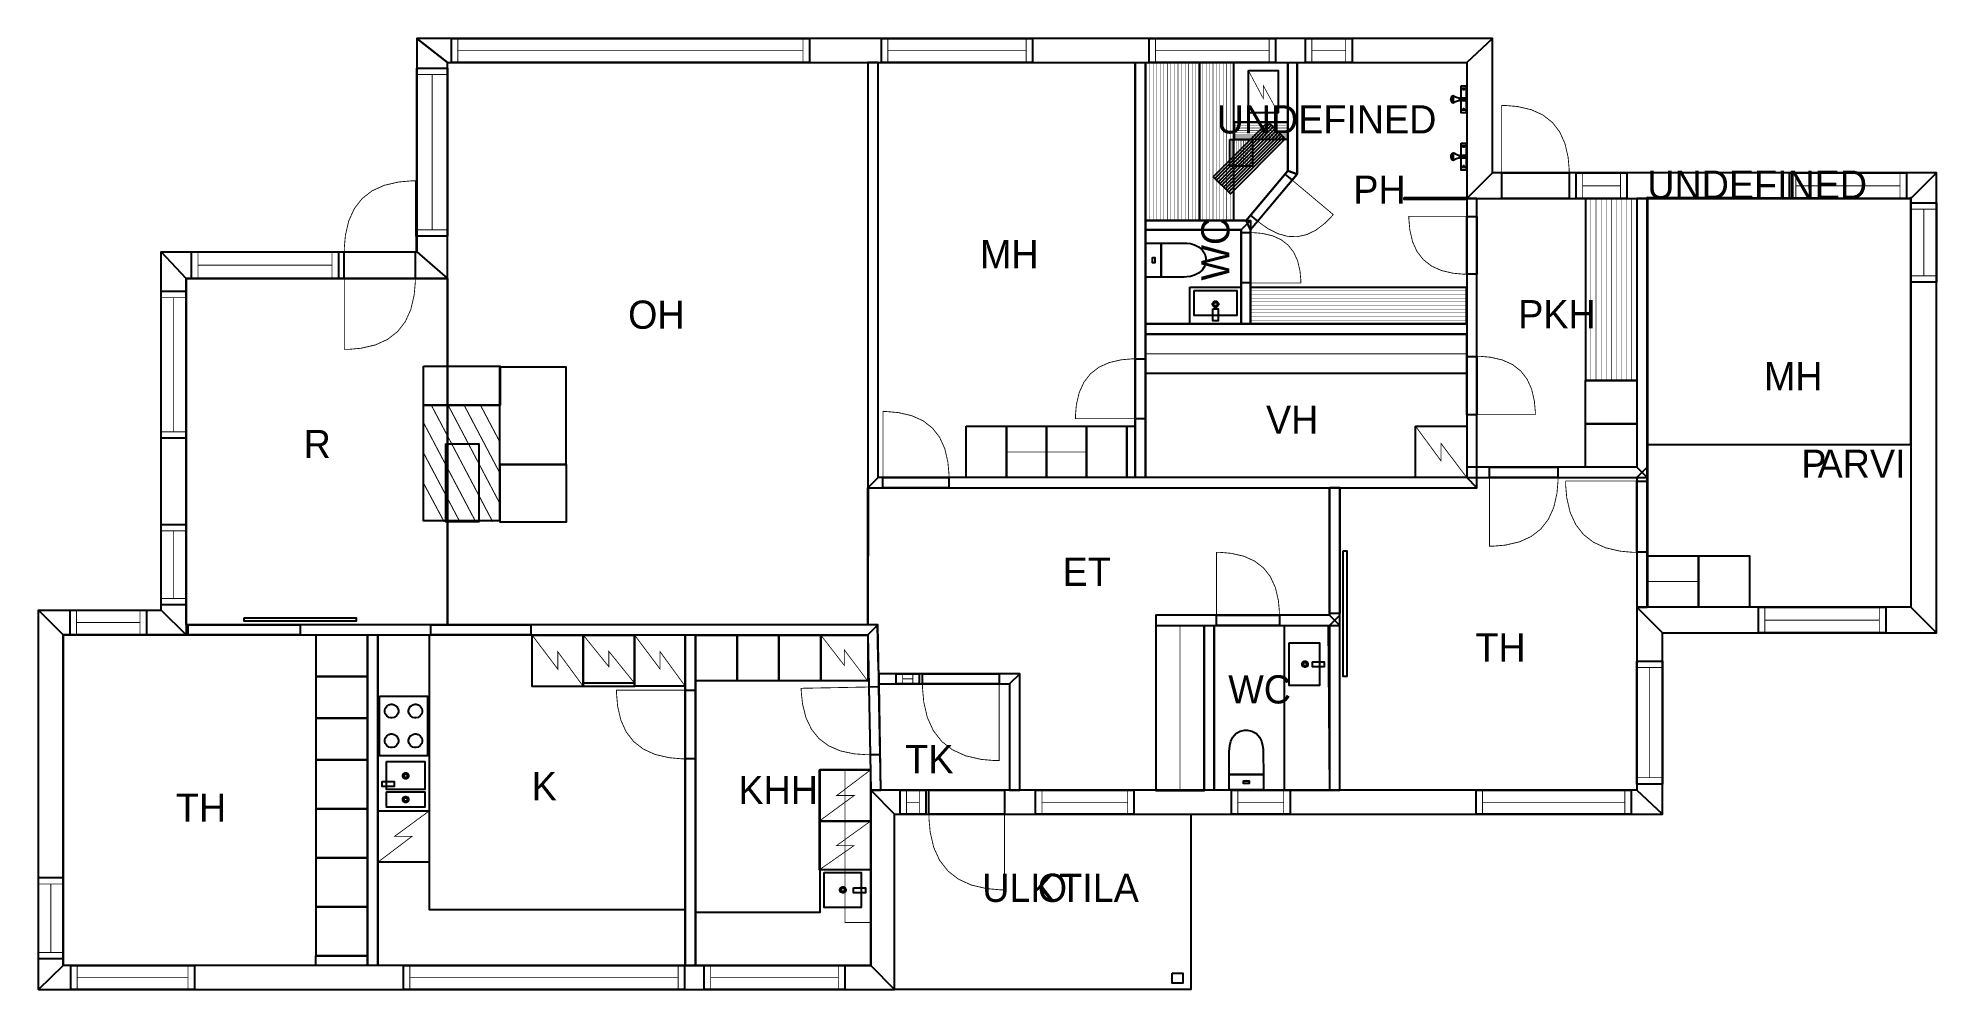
# Model space of a CAD drawing. Extents: x 0.3 to 23.5, y 0 to 11.6.
import ezdxf

# ---------------------------------------------------------------- set-up
doc = ezdxf.new("R2010")
doc.units = 0
doc.layers.get('0').update_dxf_attribs({"linetype": 'CONTINUOUS'})

msp = doc.modelspace()

# ---------------------------------------------------------------- texts
at = {"color": 0}
for s, p in [('UNDEFINED', (14.6699, 10.4506)), ('UNDEFINED', (19.9242, 9.65483)), ('PH', (16.3379, 9.59254)), ('MH', (11.7832, 8.80594)), ('OH', (7.48967, 8.06939)), ('PKH', (18.3496, 8.07485)), ('MH', (21.3479, 7.31814)), ('VH', (15.2725, 6.78854)), ('R', (3.53126, 6.49161)), ('P', (21.8032, 6.25136)), ('ARVI', (22.0022, 6.25136)), ('ET', (12.7913, 4.9335)), ('TH', (17.8272, 4.01078)), ('WC', (14.8117, 3.49967)), ('TK', (10.8719, 2.64925)), ('K', (6.31258, 2.31881)), ('KHH', (8.83575, 2.27317)), ('TH', (1.97294, 2.05674)), ('ULK', (11.8105, 1.07985)), ('O', (12.4881, 1.07985)), ('TILA', (12.7504, 1.07985))]:
    msp.add_text(s, height=0.34375, dxfattribs=at).set_placement(p)
msp.add_text('WC', height=0.34375, rotation=90, dxfattribs=at).set_placement((14.8262, 8.65661))

# ---------------------------------------------------------------- linework, layer by layer
at = {"color": 0}
for points, const_width in [([(18.0338, 11.6096), (4.91249, 11.6096), (5.28749, 11.3179), (17.7213, 11.3179), (18.0338, 11.6096)], 0.002083), ([(4.91249, 11.6096), (4.91249, 9.00646), (5.28749, 8.68354), (5.28749, 11.3179), (4.91249, 11.6096)], 0.002083), ([(5.33458, 11.6096), (9.70247, 11.6096), (9.70247, 11.3179), (5.33458, 11.3179), (5.33458, 11.6096)], 0.010417), ([(5.33458, 11.6096), (9.70247, 11.6096), (9.70247, 11.3179), (5.33458, 11.3179), (5.33458, 11.6096)], 0.010417), ([(10.5813, 11.6096), (12.4249, 11.6096), (12.4249, 11.3179), (10.5813, 11.3179), (10.5813, 11.6096)], 0.010417), ([(10.5813, 11.6096), (12.4249, 11.6096), (12.4249, 11.3179), (10.5813, 11.3179), (10.5813, 11.6096)], 0.010417), ([(13.8465, 11.6096), (15.3886, 11.6096), (15.3886, 11.3179), (13.8465, 11.3179), (13.8465, 11.6096)], 0.010417), ([(13.8465, 11.6096), (15.3886, 11.6096), (15.3886, 11.3179), (13.8465, 11.3179), (13.8465, 11.6096)], 0.010417), ([(15.7524, 11.6096), (16.3232, 11.6096), (16.3232, 11.3179), (15.7524, 11.3179), (15.7524, 11.6096)], 0.010417), ([(15.7524, 11.6096), (16.3232, 11.6096), (16.3232, 11.3179), (15.7524, 11.3179), (15.7524, 11.6096)], 0.010417), ([(18.0338, 9.9694), (18.0338, 11.6096), (17.7213, 11.3179), (17.7213, 9.6569), (18.0338, 9.9694)], 0.002083), ([(4.91249, 11.2487), (5.28749, 11.2487), (5.28749, 9.19835), (4.91249, 9.19835), (4.91249, 11.2487)], 0.010417), ([(4.91249, 11.2487), (5.28749, 11.2487), (5.28749, 9.19835), (4.91249, 9.19835), (4.91249, 11.2487)], 0.010417), ([(10.5386, 6.2545), (10.5386, 11.3179), (10.4136, 11.3179), (10.4136, 6.1295), (10.5386, 6.2545)], 0.002083), ([(13.6776, 11.3179), (13.8026, 11.3179), (13.8026, 6.2545), (13.6776, 6.2545), (13.6776, 11.3179)], 0.002083), ([(13.8075, 11.3179), (13.8075, 9.39079), (14.4594, 9.39079), (14.4594, 11.3179), (13.8075, 11.3179)], 0.010417), ([(14.4594, 11.3179), (14.4594, 9.39079), (14.8761, 9.39079), (14.8761, 11.3179), (14.4594, 11.3179)], 0.010417), ([(15.0572, 11.2189), (15.0572, 10.701), (15.4218, 10.701), (15.4218, 11.2189), (15.0572, 11.2189)], 0.008631), ([(15.5371, 9.99501), (15.5371, 11.3179), (15.6517, 11.3179), (15.6517, 9.95324), (15.5371, 9.99501)], 0.002083), ([(17.6525, 11.0309), (17.6525, 10.9975), (17.716, 10.9975), (17.716, 11.0309), (17.6525, 11.0309)], 0.010417), ([(17.6525, 10.9975), (17.6525, 10.8809), (17.716, 10.8809), (17.716, 10.9975), (17.6525, 10.9975)], 0.010417), ([(17.6837, 10.9975), (17.685, 10.9943), (17.6887, 10.9847), (17.69, 10.9819), (17.69, 10.9819), (17.6885, 10.9819), (17.6843, 10.9819), (17.68, 10.9819), (17.6786, 10.9819), (17.6786, 10.9819), (17.6792, 10.9843), (17.6825, 10.9943), (17.6837, 10.9975)], 0.010417), ([(17.716, 10.8809), (17.716, 10.8528), (17.6326, 10.8528), (17.6326, 10.8598), (17.6326, 10.8756), (17.6326, 10.8809), (17.6535, 10.8809), (17.7004, 10.8809), (17.716, 10.8809)], 0.010417), ([(17.6525, 10.8528), (17.6525, 10.7361), (17.716, 10.7361), (17.716, 10.8528), (17.6525, 10.8528)], 0.010417), ([(17.6525, 10.7371), (17.6525, 10.7017), (17.716, 10.7017), (17.716, 10.7371), (17.6525, 10.7371)], 0.010417), ([(17.6837, 10.7371), (17.685, 10.7403), (17.6887, 10.75), (17.69, 10.7527), (17.69, 10.7527), (17.6885, 10.7527), (17.6843, 10.7527), (17.68, 10.7527), (17.6786, 10.7527), (17.6786, 10.7527), (17.6792, 10.7504), (17.6825, 10.7404), (17.6837, 10.7371)], 0.010417), ([(18.971, 9.9694), (18.971, 10.0176), (18.9581, 10.1622), (18.9194, 10.3293), (18.8551, 10.4707), (18.7653, 10.5864), (18.6496, 10.6763), (18.5082, 10.7406), (18.3411, 10.7792), (18.1965, 10.792), (18.1483, 10.792), (18.1483, 9.9694), (18.971, 9.9694)], 0.010417), ([(14.6285, 9.92258), (15.2982, 10.5922), (15.5069, 10.3835), (14.8374, 9.71382), (14.6285, 9.92258)], 0.010417), ([(14.8869, 10.5939), (15.5382, 10.5939), (15.5382, 10.3766), (14.8869, 10.3766), (14.8869, 10.5939)], 0.010417), ([(14.8297, 10.3758), (14.8297, 10.0508), (15.1063, 10.0508), (15.1063, 10.3758), (14.8297, 10.3758)], 0.010417), ([(17.6525, 10.3332), (17.6525, 10.2999), (17.716, 10.2999), (17.716, 10.3332), (17.6525, 10.3332)], 0.010417), ([(17.6525, 10.2999), (17.6525, 10.1832), (17.716, 10.1832), (17.716, 10.2999), (17.6525, 10.2999)], 0.010417), ([(17.6837, 10.2999), (17.685, 10.2967), (17.6887, 10.287), (17.69, 10.2842), (17.69, 10.2842), (17.6885, 10.2842), (17.6843, 10.2842), (17.68, 10.2842), (17.6786, 10.2842), (17.6786, 10.2842), (17.6792, 10.2866), (17.6825, 10.2966), (17.6837, 10.2999)], 0.010417), ([(15.0303, 9.39085), (15.5371, 9.99501), (15.6517, 9.95324), (15.0836, 9.27626), (15.0303, 9.39085)], 0.002083), ([(15.0842, 9.45503), (15.504, 9.95551), (15.5918, 9.88189), (15.1719, 9.38135), (15.0842, 9.45503)], 0.010417), ([(15.0842, 9.45503), (15.504, 9.95551), (15.5918, 9.88189), (15.1719, 9.38135), (15.0842, 9.45503)], 0.010417), ([(17.716, 10.1832), (17.716, 10.1551), (17.6326, 10.1551), (17.6326, 10.1621), (17.6326, 10.1779), (17.6326, 10.1832), (17.6535, 10.1832), (17.7004, 10.1832), (17.716, 10.1832)], 0.010417), ([(17.6525, 10.1551), (17.6525, 10.0384), (17.716, 10.0384), (17.716, 10.1551), (17.6525, 10.1551)], 0.010417), ([(17.6525, 10.0394), (17.6525, 10.004), (17.716, 10.004), (17.716, 10.0394), (17.6525, 10.0394)], 0.010417), ([(17.6837, 10.0394), (17.685, 10.0427), (17.6887, 10.0524), (17.69, 10.0551), (17.69, 10.0551), (17.6885, 10.0551), (17.6843, 10.0551), (17.68, 10.0551), (17.6786, 10.0551), (17.6786, 10.0551), (17.6792, 10.0527), (17.6825, 10.0428), (17.6837, 10.0394)], 0.010417), ([(23.4539, 9.9694), (18.0338, 9.9694), (17.7213, 9.6569), (23.1414, 9.6569), (23.4539, 9.9694)], 0.002083), ([(18.1483, 9.9694), (18.971, 9.9694), (18.971, 9.6569), (18.1483, 9.6569), (18.1483, 9.9694)], 0.010417), ([(18.1483, 9.9694), (18.971, 9.9694), (18.971, 9.6569), (18.1483, 9.6569), (18.1483, 9.9694)], 0.010417), ([(19.0574, 9.9694), (19.6746, 9.9694), (19.6746, 9.6569), (19.0574, 9.6569), (19.0574, 9.9694)], 0.010417), ([(19.0574, 9.9694), (19.6746, 9.9694), (19.6746, 9.6569), (19.0574, 9.6569), (19.0574, 9.9694)], 0.010417), ([(21.6589, 9.9694), (23.0857, 9.9694), (23.0857, 9.6569), (21.6589, 9.6569), (21.6589, 9.9694)], 0.010417), ([(21.6589, 9.9694), (23.0857, 9.9694), (23.0857, 9.6569), (21.6589, 9.6569), (21.6589, 9.9694)], 0.010417), ([(23.4539, 4.36029), (23.4539, 9.9694), (23.1414, 9.6569), (23.1414, 4.67279), (23.4539, 4.36029)], 0.002083), ([(4.02729, 9.00646), (4.02729, 9.05724), (4.04081, 9.20942), (4.08138, 9.38536), (4.14903, 9.53418), (4.24376, 9.65593), (4.3655, 9.75065), (4.51432, 9.81831), (4.69026, 9.85889), (4.84244, 9.8724), (4.89324, 9.8724), (4.89324, 9.00646), (4.02729, 9.00646)], 0.010417), ([(15.1719, 9.38135), (15.2012, 9.35678), (15.2958, 9.29081), (15.4171, 9.229), (15.536, 9.19596), (15.6522, 9.19163), (15.766, 9.2161), (15.8772, 9.26932), (15.986, 9.35129), (16.0676, 9.43267), (16.0922, 9.46197), (15.5918, 9.88178), (15.1719, 9.38135)], 0.010417), ([(16.9567, 9.66965), (16.9567, 9.64361), (17.7213, 9.64361), (17.7213, 9.66965), (16.9567, 9.66965)], 0.010417), ([(16.9567, 9.66965), (16.9567, 9.64361), (17.7213, 9.64361), (17.7213, 9.66965), (16.9567, 9.66965)], 0.010417), ([(17.7213, 9.6569), (17.7213, 6.2545), (17.8463, 6.1295), (17.8463, 9.6569), (17.7213, 9.6569)], 0.002083), ([(19.1742, 9.65565), (19.1742, 7.43951), (19.7962, 7.43951), (19.7962, 9.65565), (19.1742, 9.65565)], 0.010417), ([(19.9222, 6.2545), (19.9222, 9.6569), (19.7972, 9.6569), (19.7972, 6.3795), (19.9222, 6.2545)], 0.002083), ([(23.1414, 9.60499), (23.4539, 9.60499), (23.4539, 8.63607), (23.1414, 8.63607), (23.1414, 9.60499)], 0.010417), ([(23.1414, 9.60499), (23.4539, 9.60499), (23.4539, 8.63607), (23.1414, 8.63607), (23.1414, 9.60499)], 0.010417), ([(13.8026, 9.39085), (15.0836, 9.39085), (14.969, 9.27626), (13.8026, 9.27626), (13.8026, 9.39085)], 0.002083), ([(15.0836, 9.39085), (15.0836, 8.1275), (14.969, 8.1275), (14.969, 9.27626), (15.0836, 9.39085)], 0.002083), ([(17.7213, 8.73481), (17.6799, 8.73481), (17.556, 8.74588), (17.4128, 8.77892), (17.2915, 8.83399), (17.1925, 8.91108), (17.1153, 9.01025), (17.0603, 9.13146), (17.0272, 9.27468), (17.0161, 9.3986), (17.0161, 9.43989), (17.7213, 9.43989), (17.7213, 8.73481)], 0.010417), ([(17.7213, 9.43989), (17.8463, 9.43989), (17.8463, 8.73481), (17.7213, 8.73481), (17.7213, 9.43989)], 0.010417), ([(17.7213, 9.43989), (17.8463, 9.43989), (17.8463, 8.73481), (17.7213, 8.73481), (17.7213, 9.43989)], 0.010417), ([(13.8078, 9.11464), (13.8078, 8.69808), (13.9951, 8.69808), (13.9951, 9.11464), (13.8078, 9.11464)], 0.010417), ([(14.2635, 9.11464), (14.2635, 9.11464), (14.2751, 9.11475), (14.3061, 9.11313), (14.35, 9.10699), (14.4003, 9.09358), (14.4504, 9.07004), (14.4943, 9.03358), (14.5253, 8.98139), (14.5369, 8.92833), (14.5369, 8.91064), (14.5369, 8.89236), (14.5253, 8.83751), (14.4943, 8.78347), (14.4504, 8.74567), (14.4003, 8.72119), (14.35, 8.70719), (14.3061, 8.70079), (14.2751, 8.69906), (14.2635, 8.69911), (14.2635, 8.69911), (13.9951, 8.69808), (13.9951, 9.11464), (14.2635, 9.11464)], 0.010417), ([(14.969, 9.24115), (15.0836, 9.24115), (15.0836, 8.62771), (14.969, 8.62771), (14.969, 9.24115)], 0.010417), ([(14.969, 9.24115), (15.0836, 9.24115), (15.0836, 8.62771), (14.969, 8.62771), (14.969, 9.24115)], 0.010417), ([(15.0836, 9.24115), (15.1196, 9.24115), (15.2275, 9.23161), (15.3519, 9.20285), (15.4575, 9.15489), (15.5438, 9.08783), (15.6108, 9.00157), (15.6588, 8.89611), (15.6875, 8.77154), (15.6971, 8.66368), (15.6971, 8.62771), (15.0836, 8.62771), (15.0836, 9.24115)], 0.010417), ([(5.28749, 8.68354), (2.09603, 8.68354), (1.79394, 9.00646), (4.91249, 9.00646), (5.28749, 8.68354)], 0.002083), ([(2.09603, 8.68354), (2.09603, 4.33513), (1.79394, 4.63721), (1.79394, 9.00646), (2.09603, 8.68354)], 0.002083), ([(2.16417, 9.00646), (3.95617, 9.00646), (3.95617, 8.68354), (2.16417, 8.68354), (2.16417, 9.00646)], 0.010417), ([(2.16417, 9.00646), (3.95617, 9.00646), (3.95617, 8.68354), (2.16417, 8.68354), (2.16417, 9.00646)], 0.010417), ([(4.02729, 9.00646), (4.89324, 9.00646), (4.89324, 8.68354), (4.02729, 8.68354), (4.02729, 9.00646)], 0.010417), ([(4.02729, 9.00646), (4.89324, 9.00646), (4.89324, 8.68354), (4.02729, 8.68354), (4.02729, 9.00646)], 0.010417), ([(13.8857, 8.93951), (13.8857, 8.87326), (13.9172, 8.87326), (13.9172, 8.93951), (13.8857, 8.93951)], 0.010417), ([(4.89324, 8.68354), (4.89324, 8.63282), (4.87967, 8.48062), (4.83908, 8.30469), (4.77143, 8.15588), (4.67671, 8.03412), (4.55496, 7.9394), (4.40614, 7.87175), (4.23019, 7.83117), (4.07801, 7.8176), (4.02729, 7.8176), (4.02729, 8.68354), (4.89324, 8.68354)], 0.010417), ([(14.344, 8.57547), (14.969, 8.57547), (14.969, 8.12944), (14.344, 8.12944), (14.344, 8.57547)], 0.010417), ([(15.0838, 8.5759), (17.714, 8.5759), (17.714, 8.12944), (15.0838, 8.12944), (15.0838, 8.5759)], 0.010417), ([(1.79394, 8.52626), (2.09603, 8.52626), (2.09603, 6.73438), (1.79394, 6.73438), (1.79394, 8.52626)], 0.010417), ([(1.79394, 8.52626), (2.09603, 8.52626), (2.09603, 6.73438), (1.79394, 6.73438), (1.79394, 8.52626)], 0.010417), ([(14.3961, 8.53603), (14.9169, 8.53603), (14.9169, 8.23047), (14.3961, 8.23047), (14.3961, 8.53603)], 0.010417), ([(14.6201, 8.36882), (14.6201, 8.37528), (14.6307, 8.39464), (14.6501, 8.40528), (14.6565, 8.40528), (14.6629, 8.40528), (14.6824, 8.39464), (14.6931, 8.37528), (14.6931, 8.36882), (14.6931, 8.36242), (14.6824, 8.34304), (14.6629, 8.33236), (14.6565, 8.33236), (14.6501, 8.33236), (14.6307, 8.34304), (14.6201, 8.36242), (14.6201, 8.36882)], 0.008333), ([(14.6357, 8.36882), (14.6357, 8.3725), (14.6418, 8.38357), (14.6529, 8.38965), (14.6565, 8.38965), (14.6603, 8.38965), (14.6712, 8.38357), (14.6774, 8.3725), (14.6774, 8.36882), (14.6774, 8.36518), (14.6712, 8.35411), (14.6603, 8.34799), (14.6565, 8.34799), (14.6529, 8.34799), (14.6418, 8.35411), (14.6357, 8.36518), (14.6357, 8.36882)], 0.008333), ([(13.8026, 8.1275), (17.7213, 8.1275), (17.7213, 8.0025), (13.8026, 8.0025), (13.8026, 8.1275)], 0.002083), ([(14.6253, 8.31244), (14.6878, 8.31244), (14.6878, 8.16661), (14.6253, 8.16661), (14.6253, 8.31244)], 0.010417), ([(13.8026, 8.00136), (17.719, 8.00136), (17.719, 7.52333), (13.8026, 7.52333), (13.8026, 8.00136)], 0.010417), ([(13.6776, 7.70187), (13.6348, 7.70187), (13.5065, 7.69049), (13.3583, 7.65631), (13.2328, 7.59924), (13.1302, 7.51942), (13.0503, 7.41678), (12.9933, 7.29135), (12.9591, 7.14307), (12.9477, 7.01481), (12.9477, 6.972), (13.6776, 6.972), (13.6776, 7.70187)], 0.010417), ([(13.6776, 7.70187), (13.8026, 7.70187), (13.8026, 6.972), (13.6776, 6.972), (13.6776, 7.70187)], 0.010417), ([(13.6776, 7.70187), (13.8026, 7.70187), (13.8026, 6.972), (13.6776, 6.972), (13.6776, 7.70187)], 0.010417), ([(17.7213, 7.73269), (17.8463, 7.73269), (17.8463, 7.02149), (17.7213, 7.02149), (17.7213, 7.73269)], 0.010417), ([(17.7213, 7.73269), (17.8463, 7.73269), (17.8463, 7.02149), (17.7213, 7.02149), (17.7213, 7.73269)], 0.010417), ([(17.8463, 7.73269), (17.8879, 7.73269), (18.0129, 7.72162), (18.1575, 7.68826), (18.2797, 7.63271), (18.3797, 7.5549), (18.4576, 7.45486), (18.5132, 7.33262), (18.5465, 7.1881), (18.5576, 7.0631), (18.5576, 7.02138), (17.8463, 7.02138), (17.8463, 7.73269)], 0.010417), ([(5.92389, 7.60656), (5.92389, 6.41271), (6.72825, 6.41271), (6.72825, 7.60656), (5.92389, 7.60656)], 0.010417), ([(19.1712, 7.43951), (19.1712, 6.9095), (19.7962, 6.9095), (19.7962, 7.43951), (19.1712, 7.43951)], 0.010417), ([(4.99283, 7.13579), (5.92096, 7.13579), (5.92096, 5.72564), (4.99283, 5.72564), (4.99283, 7.13579)], 0.012375), ([(11.4041, 6.2545), (11.4041, 6.30171), (11.3915, 6.44314), (11.3537, 6.60661), (11.2908, 6.74496), (11.2028, 6.85807), (11.0897, 6.94613), (10.9513, 7.00896), (10.7879, 7.04671), (10.6464, 7.05925), (10.5993, 7.05925), (10.5993, 6.2545), (11.4041, 6.2545)], 0.010417), ([(11.6125, 6.8795), (12.1045, 6.8795), (12.1045, 6.2545), (11.6125, 6.2545), (11.6125, 6.8795)], 0.010417), ([(12.1045, 6.8795), (12.593, 6.8795), (12.593, 6.2545), (12.1045, 6.2545), (12.1045, 6.8795)], 0.010417), ([(12.5929, 6.8795), (13.0814, 6.8795), (13.0814, 6.2545), (12.5929, 6.2545), (12.5929, 6.8795)], 0.010417), ([(13.0814, 6.8795), (13.5735, 6.8795), (13.5735, 6.2545), (13.0814, 6.2545), (13.0814, 6.8795)], 0.010417), ([(13.5735, 6.8795), (13.6776, 6.8795), (13.6776, 6.2545), (13.5735, 6.2545), (13.5735, 6.8795)], 0.010417), ([(17.0963, 6.88064), (17.7213, 6.88064), (17.7213, 6.25564), (17.0963, 6.25564), (17.0963, 6.88064)], 0.010417), ([(19.1712, 6.9095), (19.1712, 6.3795), (19.7962, 6.3795), (19.7962, 6.9095), (19.1712, 6.9095)], 0.010417), ([(5.26574, 6.66764), (5.66878, 6.66764), (5.66878, 5.71392), (5.26574, 5.71392), (5.26574, 6.66764)], 0.012375), ([(10.5992, 6.2545), (11.4041, 6.2545), (11.4041, 6.1295), (10.5992, 6.1295), (10.5992, 6.2545)], 0.010417), ([(10.5992, 6.2545), (11.4041, 6.2545), (11.4041, 6.1295), (10.5992, 6.1295), (10.5992, 6.2545)], 0.010417), ([(17.7213, 6.2545), (19.9222, 6.2545), (19.7972, 6.3795), (17.7213, 6.3795), (17.7213, 6.2545)], 0.002083), ([(17.9982, 6.3795), (18.8349, 6.3795), (18.8349, 6.2545), (17.9982, 6.2545), (17.9982, 6.3795)], 0.010417), ([(17.9982, 6.3795), (18.8349, 6.3795), (18.8349, 6.2545), (17.9982, 6.2545), (17.9982, 6.3795)], 0.010417), ([(18.8349, 6.2545), (18.8349, 6.20551), (18.8217, 6.05849), (18.7825, 5.88857), (18.7171, 5.74479), (18.6257, 5.62717), (18.5081, 5.53569), (18.3643, 5.47032), (18.1943, 5.4311), (18.0474, 5.41803), (17.9983, 5.41803), (17.9983, 6.2545), (18.8349, 6.2545)], 0.010417), ([(19.7972, 6.2545), (19.7972, 4.67279), (19.9222, 4.67279), (19.9222, 6.3795), (19.7972, 6.2545)], 0.002083), ([(17.7213, 6.2545), (10.5386, 6.2545), (10.4136, 6.1295), (17.8463, 6.1295), (17.7213, 6.2545)], 0.002083), ([(16.0486, 6.12782), (16.1736, 6.12782), (16.1736, 4.59592), (16.0486, 4.59592), (16.0486, 6.12782)], 0.010417), ([(16.1736, 4.44997), (16.1736, 6.1295), (16.0486, 6.1295), (16.0486, 4.57497), (16.1736, 4.44997)], 0.002083), ([(19.7972, 5.3431), (19.7462, 5.3431), (19.5935, 5.35672), (19.4169, 5.39746), (19.2676, 5.46533), (19.1453, 5.56039), (19.0503, 5.68261), (18.9824, 5.83197), (18.9417, 6.00851), (18.9281, 6.16129), (18.9281, 6.21218), (19.7972, 6.21218), (19.7972, 5.3431)], 0.010417), ([(19.7972, 6.21208), (19.9222, 6.21208), (19.9222, 5.3431), (19.7972, 5.3431), (19.7972, 6.21208)], 0.010417), ([(19.7972, 6.21208), (19.9222, 6.21208), (19.9222, 5.3431), (19.7972, 5.3431), (19.7972, 6.21208)], 0.010417), ([(1.79394, 5.68321), (2.09603, 5.68321), (2.09603, 4.70117), (1.79394, 4.70117), (1.79394, 5.68321)], 0.010417), ([(1.79394, 5.68321), (2.09603, 5.68321), (2.09603, 4.70117), (1.79394, 4.70117), (1.79394, 5.68321)], 0.010417), ([(15.4356, 4.57497), (15.4356, 4.62001), (15.4236, 4.75493), (15.3876, 4.91086), (15.3276, 5.04281), (15.2438, 5.15072), (15.1357, 5.23469), (15.0038, 5.29465), (14.8479, 5.33062), (14.7129, 5.34261), (14.6681, 5.34261), (14.6681, 4.57497), (15.4356, 4.57497)], 0.010417), ([(16.2153, 5.36187), (16.2569, 5.36187), (16.2569, 3.83003), (16.2153, 3.83003), (16.2153, 5.36187)], 0.010417), ([(19.9222, 5.29981), (20.5472, 5.29981), (20.5472, 4.67481), (19.9222, 4.67481), (19.9222, 5.29981)], 0.010417), ([(20.5472, 5.29981), (21.1722, 5.29981), (21.1722, 4.67481), (20.5472, 4.67481), (20.5472, 5.29981)], 0.010417), ([(2.09603, 4.33513), (0.597276, 4.33513), (0.295193, 4.63721), (1.79394, 4.63721), (2.09603, 4.33513)], 0.002083), ([(0.597276, 4.33513), (0.597276, 0.302518), (0.295193, 0.010851), (0.295193, 4.63721), (0.597276, 4.33513)], 0.002083), ([(0.6824, 4.63721), (1.61279, 4.63721), (1.61279, 4.33513), (0.6824, 4.33513), (0.6824, 4.63721)], 0.010417), ([(0.6824, 4.63721), (1.61279, 4.63721), (1.61279, 4.33513), (0.6824, 4.33513), (0.6824, 4.63721)], 0.010417), ([(20.1097, 4.36029), (23.4539, 4.36029), (23.1414, 4.67279), (19.7972, 4.67279), (20.1097, 4.36029)], 0.002083), ([(20.1097, 2.14899), (20.1097, 4.36029), (19.7972, 4.67279), (19.7972, 2.44065), (20.1097, 2.14899)], 0.002083), ([(21.2806, 4.67279), (22.8336, 4.67279), (22.8336, 4.36029), (21.2806, 4.36029), (21.2806, 4.67279)], 0.010417), ([(21.2806, 4.67279), (22.8336, 4.67279), (22.8336, 4.36029), (21.2806, 4.36029), (21.2806, 4.67279)], 0.010417), ([(2.09603, 4.33513), (10.4136, 4.33513), (10.5363, 4.46013), (2.09603, 4.46013), (2.09603, 4.33513)], 0.002083), ([(2.12158, 4.46013), (3.48753, 4.46013), (3.48753, 4.33513), (2.12158, 4.33513), (2.12158, 4.46013)], 0.010417), ([(2.80447, 4.54346), (4.17051, 4.54346), (4.17051, 4.50179), (2.80447, 4.50179), (2.80447, 4.54346)], 0.010417), ([(5.08219, 4.46013), (6.30436, 4.46013), (6.30436, 4.33513), (5.08219, 4.33513), (5.08219, 4.46013)], 0.010417), ([(10.4136, 4.33513), (10.4498, 2.44065), (10.5748, 2.44065), (10.5363, 4.46013), (10.4136, 4.33513)], 0.002083), ([(13.9272, 4.44997), (16.1736, 4.44997), (16.0486, 4.57497), (13.9272, 4.57497), (13.9272, 4.44997)], 0.002083), ([(13.9314, 4.45003), (13.9314, 2.43257), (14.5164, 2.43257), (14.5164, 4.45003), (13.9314, 4.45003)], 0.010417), ([(14.5168, 4.44997), (14.6418, 4.44997), (14.6418, 2.44065), (14.5168, 2.44065), (14.5168, 4.44997)], 0.002083), ([(14.6681, 4.57497), (15.4356, 4.57497), (15.4356, 4.44997), (14.6681, 4.44997), (14.6681, 4.57497)], 0.010417), ([(14.6681, 4.57497), (15.4356, 4.57497), (15.4356, 4.44997), (14.6681, 4.44997), (14.6681, 4.57497)], 0.010417), ([(15.4993, 4.45003), (15.4993, 2.44038), (16.0478, 2.44038), (16.0478, 4.45003), (15.4993, 4.45003)], 0.010417), ([(16.0486, 4.44997), (16.0486, 2.44065), (16.1736, 2.44065), (16.1736, 4.57497), (16.0486, 4.44997)], 0.002083), ([(3.68375, 4.33513), (3.68375, 3.82731), (4.30875, 3.82731), (4.30875, 4.33513), (3.68375, 4.33513)], 0.010417), ([(4.31158, 4.33513), (4.43658, 4.33513), (4.43658, 0.302518), (4.31158, 0.302518), (4.31158, 4.33513)], 0.002083), ([(5.06381, 4.33513), (5.06381, 0.986003), (8.18565, 0.986003), (8.18565, 0.302463), (4.43647, 0.302463), (4.43881, 4.33513), (5.06381, 4.33513)], 0.010417), ([(6.31808, 4.33365), (6.94308, 4.33365), (6.94308, 3.70865), (6.31808, 3.70865), (6.31808, 4.33365)], 0.010417), ([(6.94308, 4.33365), (7.56808, 4.33365), (7.56808, 3.70865), (6.94308, 3.70865), (6.94308, 4.33365)], 0.010417), ([(7.56808, 4.33513), (8.18713, 4.33513), (8.18713, 3.71012), (7.56808, 3.71012), (7.56808, 4.33513)], 0.010318), ([(8.1856, 4.33513), (8.3106, 4.33513), (8.3106, 0.302518), (8.1856, 0.302518), (8.1856, 4.33513)], 0.002083), ([(8.31065, 4.33415), (8.82064, 4.33415), (8.82064, 3.77681), (8.31065, 3.77681), (8.31065, 4.33415)], 0.010417), ([(8.82058, 4.33415), (9.33062, 4.33415), (9.33062, 3.77681), (8.82058, 3.77681), (8.82058, 4.33415)], 0.010417), ([(9.33057, 4.33415), (9.8406, 4.33415), (9.8406, 3.77681), (9.33057, 3.77681), (9.33057, 4.33415)], 0.010417), ([(9.8406, 4.33425), (10.414, 4.33425), (10.414, 3.77376), (9.8406, 3.77376), (9.8406, 4.33425)], 0.009556), ([(15.5536, 4.23807), (15.5536, 3.71724), (15.9258, 3.71724), (15.9258, 4.23807), (15.5536, 4.23807)], 0.010417), ([(15.7483, 3.94119), (15.7418, 3.94119), (15.7225, 3.95188), (15.7118, 3.97125), (15.7118, 3.97765), (15.7118, 3.9841), (15.7225, 4.00347), (15.7418, 4.01411), (15.7483, 4.01411), (15.7547, 4.01411), (15.774, 4.00347), (15.7847, 3.9841), (15.7847, 3.97765), (15.7847, 3.97125), (15.774, 3.95188), (15.7547, 3.94119), (15.7483, 3.94119)], 0.008333), ([(15.7483, 3.95682), (15.7446, 3.95682), (15.7335, 3.96294), (15.7275, 3.97401), (15.7275, 3.97765), (15.7275, 3.98133), (15.7335, 3.9924), (15.7446, 3.99849), (15.7483, 3.99849), (15.7519, 3.99849), (15.7629, 3.9924), (15.7692, 3.98133), (15.7692, 3.97765), (15.7692, 3.97401), (15.7629, 3.96294), (15.7519, 3.95682), (15.7483, 3.95682)], 0.008333), ([(15.8378, 4.0089), (15.8378, 3.9464), (15.9836, 3.9464), (15.9836, 4.0089), (15.8378, 4.0089)], 0.010417), ([(19.7972, 4.01708), (20.1097, 4.01708), (20.1097, 2.51719), (19.7972, 2.51719), (19.7972, 4.01708)], 0.010417), ([(19.7972, 4.01708), (20.1097, 4.01708), (20.1097, 2.51719), (19.7972, 2.51719), (19.7972, 4.01708)], 0.010417), ([(3.68375, 3.82736), (3.68375, 3.31956), (4.30875, 3.31956), (4.30875, 3.82736), (3.68375, 3.82736)], 0.010417), ([(6.94308, 3.75032), (7.56808, 3.75032), (7.56808, 3.70865), (6.94308, 3.70865), (6.94308, 3.75032)], 0.010417), ([(10.4257, 3.70031), (10.4415, 2.87625), (10.5665, 2.87864), (10.5507, 3.70269), (10.4257, 3.70031)], 0.010417), ([(10.4257, 3.70031), (10.4415, 2.87625), (10.5665, 2.87864), (10.5507, 3.70269), (10.4257, 3.70031)], 0.010417), ([(10.5501, 3.73768), (12.1424, 3.73768), (12.2674, 3.86268), (10.5501, 3.86268), (10.5501, 3.73768)], 0.002083), ([(10.7618, 3.86268), (11.0428, 3.86268), (11.0428, 3.73768), (10.7618, 3.73768), (10.7618, 3.86268)], 0.010417), ([(10.7618, 3.86268), (11.0428, 3.86268), (11.0428, 3.73768), (10.7618, 3.73768), (10.7618, 3.86268)], 0.010417), ([(11.0821, 3.86268), (12.0167, 3.86268), (12.0167, 3.73768), (11.0821, 3.73768), (11.0821, 3.86268)], 0.010417), ([(11.0821, 3.86268), (12.0167, 3.86268), (12.0167, 3.73768), (11.0821, 3.73768), (11.0821, 3.86268)], 0.010417), ([(11.0821, 3.73768), (11.0821, 3.68294), (11.0967, 3.51867), (11.1405, 3.32883), (11.2135, 3.16818), (11.3157, 3.03678), (11.4471, 2.93457), (11.6078, 2.86154), (11.7976, 2.81776), (11.9619, 2.80311), (12.0167, 2.80311), (12.0167, 3.73768), (11.0821, 3.73768)], 0.010417), ([(12.1424, 3.73768), (12.1424, 2.44065), (12.2674, 2.44065), (12.2674, 3.86268), (12.1424, 3.73768)], 0.002083), ([(4.45817, 3.58713), (4.45817, 2.85997), (5.0415, 2.85997), (5.0415, 3.58713), (4.45817, 3.58713)], 0.010417), ([(4.604, 3.4899), (4.61208, 3.4899), (4.63639, 3.4834), (4.66292, 3.46556), (4.68078, 3.43907), (4.68733, 3.41471), (4.68733, 3.40657), (4.68733, 3.39849), (4.68078, 3.37418), (4.66292, 3.34765), (4.63639, 3.32981), (4.61208, 3.32324), (4.604, 3.32324), (4.59586, 3.32324), (4.57156, 3.32981), (4.54508, 3.34765), (4.52718, 3.37418), (4.52067, 3.39849), (4.52067, 3.40657), (4.52067, 3.41471), (4.52718, 3.43907), (4.54508, 3.46556), (4.57156, 3.4834), (4.59586, 3.4899), (4.604, 3.4899)], 0.010417), ([(4.89567, 3.4899), (4.90375, 3.4899), (4.92806, 3.4834), (4.95458, 3.46556), (4.97244, 3.43907), (4.979, 3.41471), (4.979, 3.40657), (4.979, 3.39849), (4.97244, 3.37418), (4.95458, 3.34765), (4.92806, 3.32981), (4.90375, 3.32324), (4.89567, 3.32324), (4.88753, 3.32324), (4.86322, 3.32981), (4.83675, 3.34765), (4.81885, 3.37418), (4.81233, 3.39849), (4.81233, 3.40657), (4.81233, 3.41471), (4.81885, 3.43907), (4.83675, 3.46556), (4.86322, 3.4834), (4.88753, 3.4899), (4.89567, 3.4899)], 0.010417), ([(8.1856, 2.82542), (8.13656, 2.82542), (7.98953, 2.83849), (7.81961, 2.87771), (7.67583, 2.94308), (7.55817, 3.03456), (7.46669, 3.15224), (7.40132, 3.29601), (7.36208, 3.46593), (7.34907, 3.61301), (7.34907, 3.662), (8.1856, 3.662), (8.1856, 2.82542)], 0.010417), ([(8.1856, 3.66211), (8.3106, 3.66211), (8.3106, 2.82542), (8.1856, 2.82542), (8.1856, 3.66211)], 0.010417), ([(8.1856, 3.66211), (8.3106, 3.66211), (8.3106, 2.82542), (8.1856, 2.82542), (8.1856, 3.66211)], 0.010417), ([(10.4415, 2.87625), (10.3932, 2.87537), (10.248, 2.88547), (10.0799, 2.9209), (9.93707, 2.98258), (9.81944, 3.07053), (9.72711, 3.18468), (9.66004, 3.32514), (9.61822, 3.49181), (9.60254, 3.63644), (9.60167, 3.68468), (10.4257, 3.70042), (10.4415, 2.87625)], 0.010417), ([(3.68375, 3.31961), (3.68375, 2.81179), (4.30875, 2.81179), (4.30875, 3.31961), (3.68375, 3.31961)], 0.010417), ([(4.604, 3.12879), (4.61208, 3.12879), (4.63639, 3.12229), (4.66292, 3.10444), (4.68078, 3.07796), (4.68733, 3.0536), (4.68733, 3.04546), (4.68733, 3.03737), (4.68078, 3.01307), (4.66292, 2.98654), (4.63639, 2.96869), (4.61208, 2.96212), (4.604, 2.96212), (4.59586, 2.96212), (4.57156, 2.96869), (4.54508, 2.98654), (4.52718, 3.01307), (4.52067, 3.03737), (4.52067, 3.04546), (4.52067, 3.0536), (4.52718, 3.07796), (4.54508, 3.10444), (4.57156, 3.12229), (4.59586, 3.12879), (4.604, 3.12879)], 0.010417), ([(4.89567, 3.12879), (4.90375, 3.12879), (4.92806, 3.12229), (4.95458, 3.10444), (4.97244, 3.07796), (4.979, 3.0536), (4.979, 3.04546), (4.979, 3.03737), (4.97244, 3.01307), (4.95458, 2.98654), (4.92806, 2.96869), (4.90375, 2.96212), (4.89567, 2.96212), (4.88753, 2.96212), (4.86322, 2.96869), (4.83675, 2.98654), (4.81885, 3.01307), (4.81233, 3.03737), (4.81233, 3.04546), (4.81233, 3.0536), (4.81885, 3.07796), (4.83675, 3.10444), (4.86322, 3.12229), (4.88753, 3.12879), (4.89567, 3.12879)], 0.010417), ([(14.8238, 2.90136), (14.8238, 2.90136), (14.8236, 2.91314), (14.8253, 2.94413), (14.8314, 2.98796), (14.8449, 3.03819), (14.8683, 3.08843), (14.9049, 3.13226), (14.9571, 3.16325), (15.0101, 3.17497), (15.0278, 3.17497), (15.0461, 3.17497), (15.101, 3.16325), (15.155, 3.13226), (15.1928, 3.08843), (15.2172, 3.03819), (15.2313, 2.98796), (15.2376, 2.94413), (15.2393, 2.91314), (15.2393, 2.90136), (15.2393, 2.90136), (15.2403, 2.63308), (14.8238, 2.63308), (14.8238, 2.90136)], 0.010417), ([(3.68375, 2.81179), (3.68375, 2.21463), (4.30875, 2.21463), (4.30875, 2.81179), (3.68375, 2.81179)], 0.010417), ([(4.5415, 2.79275), (4.5415, 2.45008), (5.01025, 2.45008), (5.01025, 2.79275), (4.5415, 2.79275)], 0.010417), ([(4.48839, 2.54964), (4.48839, 2.48714), (4.63422, 2.48714), (4.63422, 2.54964), (4.48839, 2.54964)], 0.010417), ([(4.77588, 2.65326), (4.78228, 2.65326), (4.80165, 2.64264), (4.81233, 2.62326), (4.81233, 2.61681), (4.81233, 2.6104), (4.80165, 2.59104), (4.78228, 2.58035), (4.77588, 2.58035), (4.76942, 2.58035), (4.75006, 2.59104), (4.73942, 2.6104), (4.73942, 2.61681), (4.73942, 2.62326), (4.75006, 2.64264), (4.76942, 2.65326), (4.77588, 2.65326)], 0.008333), ([(4.77588, 2.63764), (4.77951, 2.63764), (4.79058, 2.63157), (4.79671, 2.6205), (4.79671, 2.61681), (4.79671, 2.61317), (4.79058, 2.60211), (4.77951, 2.59597), (4.77588, 2.59597), (4.77219, 2.59597), (4.76112, 2.60211), (4.75504, 2.61317), (4.75504, 2.61681), (4.75504, 2.6205), (4.76112, 2.63157), (4.77219, 2.63764), (4.77588, 2.63764)], 0.008333), ([(8.31065, 0.302463), (10.4497, 0.302463), (10.4497, 2.68994), (9.82721, 2.68994), (9.82721, 0.950142), (8.31065, 0.950142), (8.31065, 0.302463)], 0.010417), ([(9.82346, 2.68994), (9.82346, 2.06494), (10.4485, 2.06494), (10.4485, 2.68994), (9.82346, 2.68994)], 0.010417), ([(10.136, 2.68994), (10.136, 0.829101), (10.4485, 0.829101), (10.4485, 2.68994), (10.136, 2.68994)], 0.010417), ([(14.8238, 2.63308), (15.2403, 2.63308), (15.2403, 2.44581), (14.8238, 2.44581), (14.8238, 2.63308)], 0.010417), ([(14.9989, 2.55524), (15.0651, 2.55524), (15.0651, 2.52365), (14.9989, 2.52365), (14.9989, 2.55524)], 0.010417), ([(4.54047, 2.42225), (4.54047, 2.23703), (5.00922, 2.23703), (5.00922, 2.42225), (4.54047, 2.42225)], 0.010417), ([(4.77588, 2.3661), (4.78228, 2.3661), (4.80165, 2.35547), (4.81233, 2.3361), (4.81233, 2.32964), (4.81233, 2.32324), (4.80165, 2.30387), (4.78228, 2.29318), (4.77588, 2.29318), (4.76942, 2.29318), (4.75006, 2.30387), (4.73942, 2.32324), (4.73942, 2.32964), (4.73942, 2.3361), (4.75006, 2.35547), (4.76942, 2.3661), (4.77588, 2.3661)], 0.008333), ([(4.77588, 2.35047), (4.77951, 2.35047), (4.79058, 2.3444), (4.79671, 2.33333), (4.79671, 2.32964), (4.79671, 2.32601), (4.79058, 2.31494), (4.77951, 2.30881), (4.77588, 2.30881), (4.77219, 2.30881), (4.76112, 2.31494), (4.75504, 2.32601), (4.75504, 2.32964), (4.75504, 2.33333), (4.76112, 2.3444), (4.77219, 2.35047), (4.77588, 2.35047)], 0.008333), ([(10.7415, 2.14899), (20.1097, 2.14899), (19.7972, 2.44065), (10.4498, 2.44065), (10.7415, 2.14899)], 0.002083), ([(10.7415, 0.010851), (10.7415, 2.14899), (10.4498, 2.44065), (10.4498, 0.302518), (10.7415, 0.010851)], 0.002083), ([(10.8075, 2.44065), (11.1212, 2.44065), (11.1212, 2.14899), (10.8075, 2.14899), (10.8075, 2.44065)], 0.010417), ([(10.8075, 2.44065), (11.1212, 2.44065), (11.1212, 2.14899), (10.8075, 2.14899), (10.8075, 2.44065)], 0.010417), ([(11.1605, 2.44065), (12.082, 2.44065), (12.082, 2.14899), (11.1605, 2.14899), (11.1605, 2.44065)], 0.010417), ([(11.1605, 2.44065), (12.082, 2.44065), (12.082, 2.14899), (11.1605, 2.14899), (11.1605, 2.44065)], 0.010417), ([(12.4607, 2.44065), (13.6619, 2.44065), (13.6619, 2.14899), (12.4607, 2.14899), (12.4607, 2.44065)], 0.010417), ([(12.4607, 2.44065), (13.6619, 2.44065), (13.6619, 2.14899), (12.4607, 2.14899), (12.4607, 2.44065)], 0.010417), ([(14.8497, 2.44065), (15.5665, 2.44065), (15.5665, 2.14899), (14.8497, 2.14899), (14.8497, 2.44065)], 0.010417), ([(14.8497, 2.44065), (15.5665, 2.44065), (15.5665, 2.14899), (14.8497, 2.14899), (14.8497, 2.44065)], 0.010417), ([(17.8362, 2.44065), (19.7276, 2.44065), (19.7276, 2.14899), (17.8362, 2.14899), (17.8362, 2.44065)], 0.010417), ([(17.8362, 2.44065), (19.7276, 2.44065), (19.7276, 2.14899), (17.8362, 2.14899), (17.8362, 2.44065)], 0.010417), ([(3.68375, 2.21463), (3.68375, 1.61746), (4.30875, 1.61746), (4.30875, 2.21463), (3.68375, 2.21463)], 0.010417), ([(4.43881, 2.19069), (4.43881, 1.56569), (5.06381, 1.56569), (5.06381, 2.19069), (4.43881, 2.19069)], 0.010417), ([(10.7415, 2.14899), (14.3569, 2.14899), (14.3569, 0.010851), (10.7415, 0.010851), (10.7415, 2.14899)], 0.002083), ([(11.1605, 2.14899), (11.1605, 2.095), (11.1749, 1.933), (11.2181, 1.74582), (11.2901, 1.5874), (11.3909, 1.45779), (11.5205, 1.35699), (11.6789, 1.28499), (11.866, 1.24181), (12.0281, 1.22738), (12.0821, 1.22738), (12.0821, 2.14899), (11.1605, 2.14899)], 0.010417), ([(9.82314, 2.06494), (9.82314, 1.47017), (10.4481, 1.47017), (10.4481, 2.06494), (9.82314, 2.06494)], 0.009914), ([(3.68375, 1.61751), (3.68375, 1.02029), (4.30875, 1.02029), (4.30875, 1.61751), (3.68375, 1.61751)], 0.010417), ([(9.88232, 1.44), (9.88232, 1.01134), (10.3349, 1.01134), (10.3349, 1.44), (9.88232, 1.44)], 0.010417), ([(0.295193, 1.37565), (0.597276, 1.37565), (0.597276, 0.384874), (0.295193, 0.384874), (0.295193, 1.37565)], 0.010417), ([(0.295193, 1.37565), (0.597276, 1.37565), (0.597276, 0.384874), (0.295193, 0.384874), (0.295193, 1.37565)], 0.010417), ([(10.11, 1.18929), (10.1036, 1.18929), (10.0842, 1.19998), (10.0736, 1.21935), (10.0736, 1.22575), (10.0736, 1.23221), (10.0842, 1.25157), (10.1036, 1.26221), (10.11, 1.26221), (10.1164, 1.26221), (10.1358, 1.25157), (10.1465, 1.23221), (10.1465, 1.22575), (10.1465, 1.21935), (10.1358, 1.19998), (10.1164, 1.18929), (10.11, 1.18929)], 0.008333), ([(10.11, 1.20492), (10.1063, 1.20492), (10.0953, 1.21105), (10.0892, 1.22211), (10.0892, 1.22575), (10.0892, 1.22944), (10.0953, 1.24051), (10.1063, 1.24658), (10.11, 1.24658), (10.1137, 1.24658), (10.1247, 1.24051), (10.1309, 1.22944), (10.1309, 1.22575), (10.1309, 1.22211), (10.1247, 1.21105), (10.1137, 1.20492), (10.11, 1.20492)], 0.008333), ([(10.2395, 1.25147), (10.2395, 1.18897), (10.3853, 1.18897), (10.3853, 1.25147), (10.2395, 1.25147)], 0.010417), ([(3.68375, 1.02034), (3.68375, 0.423122), (4.30875, 0.423122), (4.30875, 1.02034), (3.68375, 1.02034)], 0.010417), ([(0.295193, 0.010851), (10.7415, 0.010851), (10.4498, 0.302518), (0.597276, 0.302518), (0.295193, 0.010851)], 0.002083), ([(0.690918, 0.302518), (2.19862, 0.302518), (2.19862, 0.010851), (0.690918, 0.010851), (0.690918, 0.302518)], 0.010417), ([(0.690918, 0.302518), (2.19862, 0.302518), (2.19862, 0.010851), (0.690918, 0.010851), (0.690918, 0.302518)], 0.010417), ([(3.68147, 0.423122), (3.68147, 0.305012), (4.30647, 0.305012), (4.30647, 0.423122), (3.68147, 0.423122)], 0.011813), ([(4.74875, 0.302518), (8.17763, 0.302518), (8.17763, 0.010851), (4.74875, 0.010851), (4.74875, 0.302518)], 0.010417), ([(4.74875, 0.302518), (8.17763, 0.302518), (8.17763, 0.010851), (4.74875, 0.010851), (4.74875, 0.302518)], 0.010417), ([(8.41883, 0.302518), (10.1332, 0.302518), (10.1332, 0.010851), (8.41883, 0.010851), (8.41883, 0.302518)], 0.010417), ([(8.41883, 0.302518), (10.1332, 0.302518), (10.1332, 0.010851), (8.41883, 0.010851), (8.41883, 0.302518)], 0.010417)]:
    msp.add_lwpolyline(points, close=True, dxfattribs=dict(at, const_width=const_width))
for points in [[(4.91249, 11.6096), (4.91249, 9.00646), (5.28749, 8.68354), (5.28749, 11.3179), (4.91249, 11.6096)], [(18.0338, 11.6096), (4.91249, 11.6096), (5.28749, 11.3179), (17.7213, 11.3179), (18.0338, 11.6096)], [(18.0338, 9.9694), (18.0338, 11.6096), (17.7213, 11.3179), (17.7213, 9.6569), (18.0338, 9.9694)], [(10.5386, 6.2545), (10.5386, 11.3179), (10.4136, 11.3179), (10.4136, 6.1295), (10.5386, 6.2545)], [(13.6776, 11.3179), (13.8026, 11.3179), (13.8026, 6.2545), (13.6776, 6.2545), (13.6776, 11.3179)], [(15.5371, 9.99501), (15.5371, 11.3179), (15.6517, 11.3179), (15.6517, 9.95324), (15.5371, 9.99501)], [(15.0303, 9.39085), (15.5371, 9.99501), (15.6517, 9.95324), (15.0836, 9.27626), (15.0303, 9.39085)], [(23.4539, 9.9694), (18.0338, 9.9694), (17.7213, 9.6569), (23.1414, 9.6569), (23.4539, 9.9694)], [(23.4539, 4.36029), (23.4539, 9.9694), (23.1414, 9.6569), (23.1414, 4.67279), (23.4539, 4.36029)], [(17.7213, 9.6569), (17.7213, 6.2545), (17.8463, 6.1295), (17.8463, 9.6569), (17.7213, 9.6569)], [(19.9222, 6.2545), (19.9222, 9.6569), (19.7972, 9.6569), (19.7972, 6.3795), (19.9222, 6.2545)], [(13.8026, 9.39085), (15.0836, 9.39085), (14.969, 9.27626), (13.8026, 9.27626), (13.8026, 9.39085)], [(15.0836, 9.39085), (15.0836, 8.1275), (14.969, 8.1275), (14.969, 9.27626), (15.0836, 9.39085)], [(5.28749, 8.68354), (2.09603, 8.68354), (1.79394, 9.00646), (4.91249, 9.00646), (5.28749, 8.68354)], [(2.09603, 8.68354), (2.09603, 4.33513), (1.79394, 4.63721), (1.79394, 9.00646), (2.09603, 8.68354)], [(13.8026, 8.1275), (17.7213, 8.1275), (17.7213, 8.0025), (13.8026, 8.0025), (13.8026, 8.1275)], [(4.99283, 7.61219), (5.92719, 7.61219), (5.92719, 7.13574), (4.99283, 7.13574), (4.99283, 7.61219)], [(5.92719, 6.41271), (6.73281, 6.41271), (6.73281, 5.71137), (5.92719, 5.71137), (5.92719, 6.41271)], [(17.7213, 6.2545), (19.9222, 6.2545), (19.7972, 6.3795), (17.7213, 6.3795), (17.7213, 6.2545)], [(19.7972, 6.2545), (19.7972, 4.67279), (19.9222, 4.67279), (19.9222, 6.3795), (19.7972, 6.2545)], [(17.7213, 6.2545), (10.5386, 6.2545), (10.4136, 6.1295), (17.8463, 6.1295), (17.7213, 6.2545)], [(16.1736, 4.44997), (16.1736, 6.1295), (16.0486, 6.1295), (16.0486, 4.57497), (16.1736, 4.44997)], [(2.09603, 4.33513), (0.597276, 4.33513), (0.295193, 4.63721), (1.79394, 4.63721), (2.09603, 4.33513)], [(0.597276, 4.33513), (0.597276, 0.302518), (0.295193, 0.010851), (0.295193, 4.63721), (0.597276, 4.33513)], [(20.1097, 2.14899), (20.1097, 4.36029), (19.7972, 4.67279), (19.7972, 2.44065), (20.1097, 2.14899)], [(20.1097, 4.36029), (23.4539, 4.36029), (23.1414, 4.67279), (19.7972, 4.67279), (20.1097, 4.36029)], [(2.09603, 4.33513), (10.4136, 4.33513), (10.5363, 4.46013), (2.09603, 4.46013), (2.09603, 4.33513)], [(10.4136, 4.33513), (10.4498, 2.44065), (10.5748, 2.44065), (10.5363, 4.46013), (10.4136, 4.33513)], [(13.9272, 4.44997), (16.1736, 4.44997), (16.0486, 4.57497), (13.9272, 4.57497), (13.9272, 4.44997)], [(14.5168, 4.44997), (14.6418, 4.44997), (14.6418, 2.44065), (14.5168, 2.44065), (14.5168, 4.44997)], [(16.0486, 4.44997), (16.0486, 2.44065), (16.1736, 2.44065), (16.1736, 4.57497), (16.0486, 4.44997)], [(4.31158, 4.33513), (4.43658, 4.33513), (4.43658, 0.302518), (4.31158, 0.302518), (4.31158, 4.33513)], [(8.1856, 4.33513), (8.3106, 4.33513), (8.3106, 0.302518), (8.1856, 0.302518), (8.1856, 4.33513)], [(10.5501, 3.73768), (12.1424, 3.73768), (12.2674, 3.86268), (10.5501, 3.86268), (10.5501, 3.73768)], [(12.1424, 3.73768), (12.1424, 2.44065), (12.2674, 2.44065), (12.2674, 3.86268), (12.1424, 3.73768)], [(10.7415, 0.010851), (10.7415, 2.14899), (10.4498, 2.44065), (10.4498, 0.302518), (10.7415, 0.010851)], [(10.7415, 2.14899), (20.1097, 2.14899), (19.7972, 2.44065), (10.4498, 2.44065), (10.7415, 2.14899)], [(0.295193, 0.010851), (10.7415, 0.010851), (10.4498, 0.302518), (0.597276, 0.302518), (0.295193, 0.010851)], [(14.1289, 0.211643), (14.2557, 0.211643), (14.2557, 0.088542), (14.1289, 0.088542), (14.1289, 0.211643)]]:
    msp.add_lwpolyline(points, close=True, dxfattribs=at)
at = {"color": 7}
for points in [[(5.33458, 11.6096), (9.70247, 11.6096), (9.70247, 11.3179), (5.33458, 11.3179), (5.33458, 11.6096)], [(5.33458, 11.6096), (9.70247, 11.6096), (9.70247, 11.3179), (5.33458, 11.3179), (5.33458, 11.6096)], [(10.5813, 11.6096), (12.4249, 11.6096), (12.4249, 11.3179), (10.5813, 11.3179), (10.5813, 11.6096)], [(10.5813, 11.6096), (12.4249, 11.6096), (12.4249, 11.3179), (10.5813, 11.3179), (10.5813, 11.6096)], [(13.8465, 11.6096), (15.3886, 11.6096), (15.3886, 11.3179), (13.8465, 11.3179), (13.8465, 11.6096)], [(13.8465, 11.6096), (15.3886, 11.6096), (15.3886, 11.3179), (13.8465, 11.3179), (13.8465, 11.6096)], [(15.7524, 11.6096), (16.3232, 11.6096), (16.3232, 11.3179), (15.7524, 11.3179), (15.7524, 11.6096)], [(15.7524, 11.6096), (16.3232, 11.6096), (16.3232, 11.3179), (15.7524, 11.3179), (15.7524, 11.6096)], [(4.91249, 11.2487), (5.28749, 11.2487), (5.28749, 9.19835), (4.91249, 9.19835), (4.91249, 11.2487)], [(4.91249, 11.2487), (5.28749, 11.2487), (5.28749, 9.19835), (4.91249, 9.19835), (4.91249, 11.2487)], [(10.4136, 6.1295), (10.4167, 6.125), (10.4136, 4.46013), (5.28749, 4.46013), (5.28749, 11.3179), (10.4136, 11.3179), (10.4136, 6.1295)], [(10.5386, 11.3179), (13.6776, 11.3179), (13.6776, 6.2545), (10.5386, 6.2545), (10.5386, 11.3179)], [(15.5371, 9.99501), (15.0303, 9.39085), (13.8026, 9.39085), (13.8026, 11.3179), (15.5371, 11.3179), (15.5371, 9.99501)], [(13.8075, 11.3179), (14.4594, 11.3179), (14.4594, 9.39079), (13.8075, 9.39079), (13.8075, 11.3179)], [(14.4594, 11.3179), (14.8761, 11.3179), (14.8761, 9.39079), (14.4594, 9.39079), (14.4594, 11.3179)], [(15.0572, 11.2189), (15.4218, 11.2189), (15.4218, 10.701), (15.0572, 10.701), (15.0572, 11.2189)], [(17.7213, 8.1275), (15.0836, 8.1275), (15.0836, 9.28125), (15.6517, 9.95324), (15.6517, 11.3179), (17.7213, 11.3179), (17.7213, 8.1275)], [(17.6326, 10.8809), (17.6264, 10.8809), (17.6074, 10.8846), (17.585, 10.8944), (17.5806, 10.8975), (17.579, 10.8986), (17.5644, 10.9087), (17.5629, 10.909), (17.56, 10.9095), (17.5435, 10.9054), (17.5306, 10.8887), (17.5296, 10.8829), (17.5293, 10.8816), (17.5285, 10.8701), (17.5285, 10.8663), (17.5285, 10.8673), (17.5285, 10.8632), (17.5293, 10.8519), (17.5296, 10.8506), (17.5306, 10.8449), (17.5435, 10.8283), (17.56, 10.8241), (17.5629, 10.8246), (17.5644, 10.8249), (17.579, 10.835), (17.5806, 10.836), (17.585, 10.8392), (17.6074, 10.8491), (17.6264, 10.8528), (17.6326, 10.8528)], [(17.5619, 10.909), (17.5614, 10.9087), (17.5511, 10.8969), (17.5421, 10.8732), (17.5421, 10.8652), (17.5424, 10.859), (17.5515, 10.8364), (17.5614, 10.8251), (17.5619, 10.8246)], [(17.6525, 11.0309), (17.716, 11.0309), (17.716, 10.9975), (17.6525, 10.9975), (17.6525, 11.0309)], [(17.6525, 10.9975), (17.716, 10.9975), (17.716, 10.8809), (17.6525, 10.8809), (17.6525, 10.9975)], [(17.6837, 10.9975), (17.685, 10.9943), (17.6887, 10.9847), (17.69, 10.9819), (17.69, 10.9819), (17.6885, 10.9819), (17.6843, 10.9819), (17.68, 10.9819), (17.6786, 10.9819), (17.6786, 10.9819), (17.6792, 10.9843), (17.6825, 10.9943), (17.6837, 10.9975)], [(17.716, 10.8809), (17.716, 10.8528), (17.6326, 10.8528), (17.6326, 10.8598), (17.6326, 10.8756), (17.6326, 10.8809), (17.6535, 10.8809), (17.7004, 10.8809), (17.716, 10.8809)], [(17.6525, 10.8528), (17.716, 10.8528), (17.716, 10.7361), (17.6525, 10.7361), (17.6525, 10.8528)], [(17.6525, 10.7371), (17.716, 10.7371), (17.716, 10.7017), (17.6525, 10.7017), (17.6525, 10.7371)], [(17.6837, 10.7371), (17.685, 10.7403), (17.6887, 10.75), (17.69, 10.7527), (17.69, 10.7527), (17.6885, 10.7527), (17.6843, 10.7527), (17.68, 10.7527), (17.6786, 10.7527), (17.6786, 10.7527), (17.6792, 10.7504), (17.6825, 10.7404), (17.6837, 10.7371)], [(14.6285, 9.92258), (15.2982, 10.5922), (15.5069, 10.3835), (14.8374, 9.71382), (14.6285, 9.92258)], [(14.6494, 9.90169), (15.319, 10.5713)], [(14.6703, 9.88081), (15.34, 10.5505)], [(14.6911, 9.85997), (15.3608, 10.5296)], [(14.7121, 9.83908), (15.3817, 10.5087)], [(14.7329, 9.81819), (15.4025, 10.4878)], [(14.7538, 9.79731), (15.4235, 10.467)], [(14.7746, 9.77647), (15.4443, 10.4461)], [(14.8869, 10.5939), (15.5382, 10.5939), (15.5382, 10.3766), (14.8869, 10.3766), (14.8869, 10.5939)], [(14.7956, 9.75558), (15.4651, 10.4252)], [(14.8164, 9.73469), (15.4861, 10.4043)], [(14.8297, 10.3758), (15.1063, 10.3758), (15.1063, 10.0508), (14.8297, 10.0508), (14.8297, 10.3758)], [(17.6326, 10.1832), (17.6264, 10.1832), (17.6074, 10.1868), (17.585, 10.1967), (17.5806, 10.1998), (17.579, 10.2009), (17.5644, 10.211), (17.5629, 10.2113), (17.56, 10.2119), (17.5435, 10.2077), (17.5306, 10.191), (17.5296, 10.1853), (17.5293, 10.184), (17.5285, 10.1724), (17.5285, 10.1686), (17.5285, 10.1697), (17.5285, 10.1655), (17.5293, 10.1542), (17.5296, 10.1529), (17.5306, 10.1472), (17.5435, 10.1306), (17.56, 10.1264), (17.5629, 10.1269), (17.5644, 10.1272), (17.579, 10.1374), (17.5806, 10.1384), (17.585, 10.1415), (17.6074, 10.1514), (17.6264, 10.1551), (17.6326, 10.1551)], [(17.5619, 10.2113), (17.5614, 10.211), (17.5511, 10.1992), (17.5421, 10.1755), (17.5421, 10.1675), (17.5424, 10.1613), (17.5515, 10.1387), (17.5614, 10.1274), (17.5619, 10.1269)], [(17.6525, 10.3332), (17.716, 10.3332), (17.716, 10.2999), (17.6525, 10.2999), (17.6525, 10.3332)], [(17.6525, 10.2999), (17.716, 10.2999), (17.716, 10.1832), (17.6525, 10.1832), (17.6525, 10.2999)], [(17.6837, 10.2999), (17.685, 10.2967), (17.6887, 10.287), (17.69, 10.2842), (17.69, 10.2842), (17.6885, 10.2842), (17.6843, 10.2842), (17.68, 10.2842), (17.6786, 10.2842), (17.6786, 10.2842), (17.6792, 10.2866), (17.6825, 10.2966), (17.6837, 10.2999)], [(17.716, 10.1832), (17.716, 10.1551), (17.6326, 10.1551), (17.6326, 10.1621), (17.6326, 10.1779), (17.6326, 10.1832), (17.6535, 10.1832), (17.7004, 10.1832), (17.716, 10.1832)], [(17.6525, 10.1551), (17.716, 10.1551), (17.716, 10.0384), (17.6525, 10.0384), (17.6525, 10.1551)], [(17.6525, 10.0394), (17.716, 10.0394), (17.716, 10.004), (17.6525, 10.004), (17.6525, 10.0394)], [(17.6837, 10.0394), (17.685, 10.0427), (17.6887, 10.0524), (17.69, 10.0551), (17.69, 10.0551), (17.6885, 10.0551), (17.6843, 10.0551), (17.68, 10.0551), (17.6786, 10.0551), (17.6786, 10.0551), (17.6792, 10.0527), (17.6825, 10.0428), (17.6837, 10.0394)], [(18.1483, 9.9694), (18.971, 9.9694), (18.971, 9.6569), (18.1483, 9.6569), (18.1483, 9.9694)], [(18.1483, 9.9694), (18.971, 9.9694), (18.971, 9.6569), (18.1483, 9.6569), (18.1483, 9.9694)], [(19.0574, 9.9694), (19.6746, 9.9694), (19.6746, 9.6569), (19.0574, 9.6569), (19.0574, 9.9694)], [(19.0574, 9.9694), (19.6746, 9.9694), (19.6746, 9.6569), (19.0574, 9.6569), (19.0574, 9.9694)], [(21.6589, 9.9694), (23.0857, 9.9694), (23.0857, 9.6569), (21.6589, 9.6569), (21.6589, 9.9694)], [(21.6589, 9.9694), (23.0857, 9.9694), (23.0857, 9.6569), (21.6589, 9.6569), (21.6589, 9.9694)], [(15.0842, 9.45503), (15.504, 9.95551), (15.5918, 9.88189), (15.1719, 9.38135), (15.0842, 9.45503)], [(15.0842, 9.45503), (15.504, 9.95551), (15.5918, 9.88189), (15.1719, 9.38135), (15.0842, 9.45503)], [(16.9567, 9.66965), (17.7213, 9.66965), (17.7213, 9.64361), (16.9567, 9.64361), (16.9567, 9.66965)], [(16.9567, 9.66965), (17.7213, 9.66965), (17.7213, 9.64361), (16.9567, 9.64361), (16.9567, 9.66965)], [(17.8463, 9.6569), (19.7972, 9.6569), (19.7972, 6.3795), (17.8463, 6.3795), (17.8463, 9.6569)], [(19.1742, 9.65565), (19.7962, 9.65565), (19.7962, 7.43951), (19.1742, 7.43951), (19.1742, 9.65565)], [(23.1414, 9.6556), (19.9222, 9.66971), (19.9222, 6.65668), (23.1414, 6.65668), (23.1414, 9.66971), (23.1414, 9.6556)], [(19.9222, 9.6569), (19.9262, 9.6569), (19.9262, 4.67279), (19.9222, 4.67279), (19.9222, 9.6569)], [(19.9262, 9.6569), (23.1414, 9.6569), (23.1414, 4.67279), (19.9262, 4.67279), (19.9262, 9.6569)], [(23.1414, 9.60499), (23.4539, 9.60499), (23.4539, 8.63607), (23.1414, 8.63607), (23.1414, 9.60499)], [(23.1414, 9.60499), (23.4539, 9.60499), (23.4539, 8.63607), (23.1414, 8.63607), (23.1414, 9.60499)], [(13.8026, 9.27626), (14.969, 9.27626), (14.969, 8.1275), (13.8026, 8.1275), (13.8026, 9.27626)], [(17.7213, 9.43989), (17.8463, 9.43989), (17.8463, 8.73481), (17.7213, 8.73481), (17.7213, 9.43989)], [(17.7213, 9.43989), (17.8463, 9.43989), (17.8463, 8.73481), (17.7213, 8.73481), (17.7213, 9.43989)], [(13.8078, 9.11464), (13.9951, 9.11464), (13.9951, 8.69808), (13.8078, 8.69808), (13.8078, 9.11464)], [(14.2635, 9.11464), (14.2635, 9.11464), (14.2751, 9.11475), (14.3061, 9.11313), (14.35, 9.10699), (14.4003, 9.09358), (14.4504, 9.07004), (14.4943, 9.03358), (14.5253, 8.98139), (14.5369, 8.92833), (14.5369, 8.91064), (14.5369, 8.89236), (14.5253, 8.83751), (14.4943, 8.78347), (14.4504, 8.74567), (14.4003, 8.72119), (14.35, 8.70719), (14.3061, 8.70079), (14.2751, 8.69906), (14.2635, 8.69911), (14.2635, 8.69911), (13.9951, 8.69808), (13.9951, 9.11464), (14.2635, 9.11464)], [(14.969, 9.24115), (15.0836, 9.24115), (15.0836, 8.62771), (14.969, 8.62771), (14.969, 9.24115)], [(14.969, 9.24115), (15.0836, 9.24115), (15.0836, 8.62771), (14.969, 8.62771), (14.969, 9.24115)], [(2.16417, 9.00646), (3.95617, 9.00646), (3.95617, 8.68354), (2.16417, 8.68354), (2.16417, 9.00646)], [(2.16417, 9.00646), (3.95617, 9.00646), (3.95617, 8.68354), (2.16417, 8.68354), (2.16417, 9.00646)], [(4.02729, 9.00646), (4.89324, 9.00646), (4.89324, 8.68354), (4.02729, 8.68354), (4.02729, 9.00646)], [(4.02729, 9.00646), (4.89324, 9.00646), (4.89324, 8.68354), (4.02729, 8.68354), (4.02729, 9.00646)], [(13.8857, 8.93951), (13.9172, 8.93951), (13.9172, 8.87326), (13.8857, 8.87326), (13.8857, 8.93951)], [(2.09603, 8.68354), (5.28749, 8.68354), (5.28749, 4.46013), (2.09603, 4.46013), (2.09603, 8.68354)], [(14.344, 8.57547), (14.969, 8.57547), (14.969, 8.12944), (14.344, 8.12944), (14.344, 8.57547)], [(15.0838, 8.5759), (17.714, 8.5759), (17.714, 8.12944), (15.0838, 8.12944), (15.0838, 8.5759)], [(1.79394, 8.52626), (2.09603, 8.52626), (2.09603, 6.73438), (1.79394, 6.73438), (1.79394, 8.52626)], [(1.79394, 8.52626), (2.09603, 8.52626), (2.09603, 6.73438), (1.79394, 6.73438), (1.79394, 8.52626)], [(14.3961, 8.53603), (14.9169, 8.53603), (14.9169, 8.23047), (14.3961, 8.23047), (14.3961, 8.53603)], [(14.6201, 8.36882), (14.6201, 8.37528), (14.6307, 8.39464), (14.6501, 8.40528), (14.6565, 8.40528), (14.6629, 8.40528), (14.6824, 8.39464), (14.6931, 8.37528), (14.6931, 8.36882), (14.6931, 8.36242), (14.6824, 8.34304), (14.6629, 8.33236), (14.6565, 8.33236), (14.6501, 8.33236), (14.6307, 8.34304), (14.6201, 8.36242), (14.6201, 8.36882)], [(14.6357, 8.36882), (14.6357, 8.3725), (14.6418, 8.38357), (14.6529, 8.38965), (14.6565, 8.38965), (14.6603, 8.38965), (14.6712, 8.38357), (14.6774, 8.3725), (14.6774, 8.36882), (14.6774, 8.36518), (14.6712, 8.35411), (14.6603, 8.34799), (14.6565, 8.34799), (14.6529, 8.34799), (14.6418, 8.35411), (14.6357, 8.36518), (14.6357, 8.36882)], [(14.6253, 8.31244), (14.6878, 8.31244), (14.6878, 8.16661), (14.6253, 8.16661), (14.6253, 8.31244)], [(13.8026, 8.0025), (17.7213, 8.0025), (17.7213, 6.2545), (13.8026, 6.2545), (13.8026, 8.0025)], [(13.8026, 8.00136), (17.719, 8.00136), (17.719, 7.52333), (13.8026, 7.52333), (13.8026, 8.00136)], [(13.6776, 7.70187), (13.8026, 7.70187), (13.8026, 6.972), (13.6776, 6.972), (13.6776, 7.70187)], [(13.6776, 7.70187), (13.8026, 7.70187), (13.8026, 6.972), (13.6776, 6.972), (13.6776, 7.70187)], [(17.7213, 7.73269), (17.8463, 7.73269), (17.8463, 7.02149), (17.7213, 7.02149), (17.7213, 7.73269)], [(17.7213, 7.73269), (17.8463, 7.73269), (17.8463, 7.02149), (17.7213, 7.02149), (17.7213, 7.73269)], [(5.92389, 7.60656), (6.72825, 7.60656), (6.72825, 6.41271), (5.92389, 6.41271), (5.92389, 7.60656)], [(19.1712, 7.43951), (19.7962, 7.43951), (19.7962, 6.9095), (19.1712, 6.9095), (19.1712, 7.43951)], [(4.99283, 7.13579), (5.92096, 7.13579), (5.92096, 5.72564), (4.99283, 5.72564), (4.99283, 7.13579)], [(11.6125, 6.8795), (12.1045, 6.8795), (12.1045, 6.2545), (11.6125, 6.2545), (11.6125, 6.8795)], [(12.1045, 6.8795), (12.593, 6.8795), (12.593, 6.2545), (12.1045, 6.2545), (12.1045, 6.8795)], [(12.5929, 6.8795), (13.0814, 6.8795), (13.0814, 6.2545), (12.5929, 6.2545), (12.5929, 6.8795)], [(13.0814, 6.8795), (13.5735, 6.8795), (13.5735, 6.2545), (13.0814, 6.2545), (13.0814, 6.8795)], [(13.5735, 6.8795), (13.6776, 6.8795), (13.6776, 6.2545), (13.5735, 6.2545), (13.5735, 6.8795)], [(17.0963, 6.88064), (17.7213, 6.88064), (17.7213, 6.25564), (17.0963, 6.25564), (17.0963, 6.88064)], [(19.1712, 6.9095), (19.7962, 6.9095), (19.7962, 6.3795), (19.1712, 6.3795), (19.1712, 6.9095)], [(5.26574, 6.66764), (5.66878, 6.66764), (5.66878, 5.71392), (5.26574, 5.71392), (5.26574, 6.66764)], [(17.9982, 6.3795), (18.8349, 6.3795), (18.8349, 6.2545), (17.9982, 6.2545), (17.9982, 6.3795)], [(17.9982, 6.3795), (18.8349, 6.3795), (18.8349, 6.2545), (17.9982, 6.2545), (17.9982, 6.3795)], [(16.0486, 4.57497), (13.9272, 4.57497), (13.9272, 4.44997), (14.5168, 4.44997), (14.5168, 2.44065), (12.2674, 2.44065), (12.2674, 3.86268), (10.5501, 3.86268), (10.5417, 4.05208), (10.5313, 4.45833), (10.5363, 4.46013), (10.4155, 4.46013), (10.4136, 6.1295), (16.0486, 6.1295), (16.0486, 4.57497)], [(10.5992, 6.2545), (11.4041, 6.2545), (11.4041, 6.1295), (10.5992, 6.1295), (10.5992, 6.2545)], [(10.5992, 6.2545), (11.4041, 6.2545), (11.4041, 6.1295), (10.5992, 6.1295), (10.5992, 6.2545)], [(16.0486, 6.12782), (16.1736, 6.12782), (16.1736, 4.59592), (16.0486, 4.59592), (16.0486, 6.12782)], [(16.0486, 6.12782), (16.1736, 6.12782), (16.1736, 4.59592), (16.0486, 4.59592), (16.0486, 6.12782)], [(19.7972, 2.44065), (16.1736, 2.44065), (16.1736, 6.1295), (17.8463, 6.1295), (17.8463, 6.2545), (19.7972, 6.2545), (19.7972, 2.44065)], [(19.7972, 6.21208), (19.9222, 6.21208), (19.9222, 5.3431), (19.7972, 5.3431), (19.7972, 6.21208)], [(19.7972, 6.21208), (19.9222, 6.21208), (19.9222, 5.3431), (19.7972, 5.3431), (19.7972, 6.21208)], [(1.79394, 5.68321), (2.09603, 5.68321), (2.09603, 4.70117), (1.79394, 4.70117), (1.79394, 5.68321)], [(1.79394, 5.68321), (2.09603, 5.68321), (2.09603, 4.70117), (1.79394, 4.70117), (1.79394, 5.68321)], [(16.2153, 5.36187), (16.2569, 5.36187), (16.2569, 3.83003), (16.2153, 3.83003), (16.2153, 5.36187)], [(19.9222, 5.29981), (20.5472, 5.29981), (20.5472, 4.67481), (19.9222, 4.67481), (19.9222, 5.29981)], [(20.5472, 5.29981), (21.1722, 5.29981), (21.1722, 4.67481), (20.5472, 4.67481), (20.5472, 5.29981)], [(0.6824, 4.63721), (1.61279, 4.63721), (1.61279, 4.33513), (0.6824, 4.33513), (0.6824, 4.63721)], [(0.6824, 4.63721), (1.61279, 4.63721), (1.61279, 4.33513), (0.6824, 4.33513), (0.6824, 4.63721)], [(21.2806, 4.67279), (22.8336, 4.67279), (22.8336, 4.36029), (21.2806, 4.36029), (21.2806, 4.67279)], [(21.2806, 4.67279), (22.8336, 4.67279), (22.8336, 4.36029), (21.2806, 4.36029), (21.2806, 4.67279)], [(2.12158, 4.46013), (3.48753, 4.46013), (3.48753, 4.33513), (2.12158, 4.33513), (2.12158, 4.46013)], [(2.12158, 4.46013), (3.48753, 4.46013), (3.48753, 4.33513), (2.12158, 4.33513), (2.12158, 4.46013)], [(2.80447, 4.54346), (4.17051, 4.54346), (4.17051, 4.50179), (2.80447, 4.50179), (2.80447, 4.54346)], [(5.08219, 4.46013), (6.30436, 4.46013), (6.30436, 4.33513), (5.08219, 4.33513), (5.08219, 4.46013)], [(5.08219, 4.46013), (6.30436, 4.46013), (6.30436, 4.33513), (5.08219, 4.33513), (5.08219, 4.46013)], [(13.9314, 4.45003), (14.5164, 4.45003), (14.5164, 2.43257), (13.9314, 2.43257), (13.9314, 4.45003)], [(16.0486, 2.44065), (14.6418, 2.44065), (14.6418, 4.44997), (16.0293, 4.44997), (16.0486, 2.44065)], [(14.6681, 4.57497), (15.4356, 4.57497), (15.4356, 4.44997), (14.6681, 4.44997), (14.6681, 4.57497)], [(14.6681, 4.57497), (15.4356, 4.57497), (15.4356, 4.44997), (14.6681, 4.44997), (14.6681, 4.57497)], [(15.4993, 4.45003), (16.0478, 4.45003), (16.0478, 2.44038), (15.4993, 2.44038), (15.4993, 4.45003)], [(0.597276, 4.33513), (4.31158, 4.33513), (4.31158, 0.302518), (0.597276, 0.302518), (0.597276, 4.33513)], [(3.68375, 4.33513), (4.30875, 4.33513), (4.30875, 3.82731), (3.68375, 3.82731), (3.68375, 4.33513)], [(5.06381, 4.33513), (5.06381, 0.986003), (8.18565, 0.986003), (8.18565, 0.302463), (4.43647, 0.302463), (4.43881, 4.33513), (5.06381, 4.33513)], [(8.1856, 0.302518), (8.3106, 0.302518), (8.3106, 4.33513), (8.31342, 4.33513), (8.31342, 0.302518), (4.43658, 0.302518), (4.43658, 4.33513), (8.1856, 4.33513), (8.1856, 0.302518)], [(6.31808, 4.33365), (6.94308, 4.33365), (6.94308, 3.70865), (6.31808, 3.70865), (6.31808, 4.33365)], [(6.94308, 4.33365), (7.56808, 4.33365), (7.56808, 3.70865), (6.94308, 3.70865), (6.94308, 4.33365)], [(7.56808, 4.33513), (8.18713, 4.33513), (8.18713, 3.71012), (7.56808, 3.71012), (7.56808, 4.33513)], [(8.31065, 4.33415), (8.82064, 4.33415), (8.82064, 3.77681), (8.31065, 3.77681), (8.31065, 4.33415)], [(10.4498, 2.44065), (10.4498, 0.302518), (8.31342, 0.302518), (8.31342, 4.33513), (10.4136, 4.33513), (10.4498, 2.44065)], [(8.82058, 4.33415), (9.33062, 4.33415), (9.33062, 3.77681), (8.82058, 3.77681), (8.82058, 4.33415)], [(9.33057, 4.33415), (9.8406, 4.33415), (9.8406, 3.77681), (9.33057, 3.77681), (9.33057, 4.33415)], [(9.8406, 4.33425), (10.414, 4.33425), (10.414, 3.77376), (9.8406, 3.77376), (9.8406, 4.33425)], [(15.5536, 4.23807), (15.9258, 4.23807), (15.9258, 3.71724), (15.5536, 3.71724), (15.5536, 4.23807)], [(15.7483, 3.94119), (15.7418, 3.94119), (15.7225, 3.95188), (15.7118, 3.97125), (15.7118, 3.97765), (15.7118, 3.9841), (15.7225, 4.00347), (15.7418, 4.01411), (15.7483, 4.01411), (15.7547, 4.01411), (15.774, 4.00347), (15.7847, 3.9841), (15.7847, 3.97765), (15.7847, 3.97125), (15.774, 3.95188), (15.7547, 3.94119), (15.7483, 3.94119)], [(15.7483, 3.95682), (15.7446, 3.95682), (15.7335, 3.96294), (15.7275, 3.97401), (15.7275, 3.97765), (15.7275, 3.98133), (15.7335, 3.9924), (15.7446, 3.99849), (15.7483, 3.99849), (15.7519, 3.99849), (15.7629, 3.9924), (15.7692, 3.98133), (15.7692, 3.97765), (15.7692, 3.97401), (15.7629, 3.96294), (15.7519, 3.95682), (15.7483, 3.95682)], [(15.8378, 4.0089), (15.9836, 4.0089), (15.9836, 3.9464), (15.8378, 3.9464), (15.8378, 4.0089)], [(19.7972, 4.01708), (20.1097, 4.01708), (20.1097, 2.51719), (19.7972, 2.51719), (19.7972, 4.01708)], [(19.7972, 4.01708), (20.1097, 4.01708), (20.1097, 2.51719), (19.7972, 2.51719), (19.7972, 4.01708)], [(3.68375, 3.82736), (4.30875, 3.82736), (4.30875, 3.31956), (3.68375, 3.31956), (3.68375, 3.82736)], [(6.94308, 3.75032), (7.56808, 3.75032), (7.56808, 3.70865), (6.94308, 3.70865), (6.94308, 3.75032)], [(12.1424, 2.44065), (10.5748, 2.44065), (10.554, 3.73768), (12.1424, 3.73768), (12.1424, 2.44065)], [(10.7618, 3.86268), (11.0428, 3.86268), (11.0428, 3.73768), (10.7618, 3.73768), (10.7618, 3.86268)], [(10.7618, 3.86268), (11.0428, 3.86268), (11.0428, 3.73768), (10.7618, 3.73768), (10.7618, 3.86268)], [(11.0821, 3.86268), (12.0167, 3.86268), (12.0167, 3.73768), (11.0821, 3.73768), (11.0821, 3.86268)], [(11.0821, 3.86268), (12.0167, 3.86268), (12.0167, 3.73768), (11.0821, 3.73768), (11.0821, 3.86268)], [(4.45817, 3.58713), (5.0415, 3.58713), (5.0415, 2.85997), (4.45817, 2.85997), (4.45817, 3.58713)], [(4.604, 3.4899), (4.61208, 3.4899), (4.63639, 3.4834), (4.66292, 3.46556), (4.68078, 3.43907), (4.68733, 3.41471), (4.68733, 3.40657), (4.68733, 3.39849), (4.68078, 3.37418), (4.66292, 3.34765), (4.63639, 3.32981), (4.61208, 3.32324), (4.604, 3.32324), (4.59586, 3.32324), (4.57156, 3.32981), (4.54508, 3.34765), (4.52718, 3.37418), (4.52067, 3.39849), (4.52067, 3.40657), (4.52067, 3.41471), (4.52718, 3.43907), (4.54508, 3.46556), (4.57156, 3.4834), (4.59586, 3.4899), (4.604, 3.4899)], [(4.89567, 3.4899), (4.90375, 3.4899), (4.92806, 3.4834), (4.95458, 3.46556), (4.97244, 3.43907), (4.979, 3.41471), (4.979, 3.40657), (4.979, 3.39849), (4.97244, 3.37418), (4.95458, 3.34765), (4.92806, 3.32981), (4.90375, 3.32324), (4.89567, 3.32324), (4.88753, 3.32324), (4.86322, 3.32981), (4.83675, 3.34765), (4.81885, 3.37418), (4.81233, 3.39849), (4.81233, 3.40657), (4.81233, 3.41471), (4.81885, 3.43907), (4.83675, 3.46556), (4.86322, 3.4834), (4.88753, 3.4899), (4.89567, 3.4899)], [(8.1856, 3.66211), (8.3106, 3.66211), (8.3106, 2.82542), (8.1856, 2.82542), (8.1856, 3.66211)], [(8.1856, 3.66211), (8.3106, 3.66211), (8.3106, 2.82542), (8.1856, 2.82542), (8.1856, 3.66211)], [(10.4257, 3.70031), (10.4415, 2.87625), (10.5665, 2.87864), (10.5507, 3.70269), (10.4257, 3.70031)], [(10.4257, 3.70031), (10.4415, 2.87625), (10.5665, 2.87864), (10.5507, 3.70269), (10.4257, 3.70031)], [(3.68375, 3.31961), (4.30875, 3.31961), (4.30875, 2.81179), (3.68375, 2.81179), (3.68375, 3.31961)], [(4.604, 3.12879), (4.61208, 3.12879), (4.63639, 3.12229), (4.66292, 3.10444), (4.68078, 3.07796), (4.68733, 3.0536), (4.68733, 3.04546), (4.68733, 3.03737), (4.68078, 3.01307), (4.66292, 2.98654), (4.63639, 2.96869), (4.61208, 2.96212), (4.604, 2.96212), (4.59586, 2.96212), (4.57156, 2.96869), (4.54508, 2.98654), (4.52718, 3.01307), (4.52067, 3.03737), (4.52067, 3.04546), (4.52067, 3.0536), (4.52718, 3.07796), (4.54508, 3.10444), (4.57156, 3.12229), (4.59586, 3.12879), (4.604, 3.12879)], [(4.89567, 3.12879), (4.90375, 3.12879), (4.92806, 3.12229), (4.95458, 3.10444), (4.97244, 3.07796), (4.979, 3.0536), (4.979, 3.04546), (4.979, 3.03737), (4.97244, 3.01307), (4.95458, 2.98654), (4.92806, 2.96869), (4.90375, 2.96212), (4.89567, 2.96212), (4.88753, 2.96212), (4.86322, 2.96869), (4.83675, 2.98654), (4.81885, 3.01307), (4.81233, 3.03737), (4.81233, 3.04546), (4.81233, 3.0536), (4.81885, 3.07796), (4.83675, 3.10444), (4.86322, 3.12229), (4.88753, 3.12879), (4.89567, 3.12879)], [(14.8238, 2.90136), (14.8238, 2.90136), (14.8236, 2.91314), (14.8253, 2.94413), (14.8314, 2.98796), (14.8449, 3.03819), (14.8683, 3.08843), (14.9049, 3.13226), (14.9571, 3.16325), (15.0101, 3.17497), (15.0278, 3.17497), (15.0461, 3.17497), (15.101, 3.16325), (15.155, 3.13226), (15.1928, 3.08843), (15.2172, 3.03819), (15.2313, 2.98796), (15.2376, 2.94413), (15.2393, 2.91314), (15.2393, 2.90136), (15.2393, 2.90136), (15.2403, 2.63308), (14.8238, 2.63308), (14.8238, 2.90136)], [(3.68375, 2.81179), (4.30875, 2.81179), (4.30875, 2.21463), (3.68375, 2.21463), (3.68375, 2.81179)], [(4.5415, 2.79275), (5.01025, 2.79275), (5.01025, 2.45008), (4.5415, 2.45008), (4.5415, 2.79275)], [(4.48839, 2.54964), (4.63422, 2.54964), (4.63422, 2.48714), (4.48839, 2.48714), (4.48839, 2.54964)], [(4.77588, 2.65326), (4.78228, 2.65326), (4.80165, 2.64264), (4.81233, 2.62326), (4.81233, 2.61681), (4.81233, 2.6104), (4.80165, 2.59104), (4.78228, 2.58035), (4.77588, 2.58035), (4.76942, 2.58035), (4.75006, 2.59104), (4.73942, 2.6104), (4.73942, 2.61681), (4.73942, 2.62326), (4.75006, 2.64264), (4.76942, 2.65326), (4.77588, 2.65326)], [(4.77588, 2.63764), (4.77951, 2.63764), (4.79058, 2.63157), (4.79671, 2.6205), (4.79671, 2.61681), (4.79671, 2.61317), (4.79058, 2.60211), (4.77951, 2.59597), (4.77588, 2.59597), (4.77219, 2.59597), (4.76112, 2.60211), (4.75504, 2.61317), (4.75504, 2.61681), (4.75504, 2.6205), (4.76112, 2.63157), (4.77219, 2.63764), (4.77588, 2.63764)], [(8.31065, 0.302463), (10.4497, 0.302463), (10.4497, 2.68994), (9.82721, 2.68994), (9.82721, 0.950142), (8.31065, 0.950142), (8.31065, 0.302463)], [(9.82346, 2.68994), (10.4485, 2.68994), (10.4485, 2.06494), (9.82346, 2.06494), (9.82346, 2.68994)], [(14.8238, 2.63308), (15.2403, 2.63308), (15.2403, 2.44581), (14.8238, 2.44581), (14.8238, 2.63308)], [(14.9989, 2.55524), (15.0651, 2.55524), (15.0651, 2.52365), (14.9989, 2.52365), (14.9989, 2.55524)], [(4.54047, 2.42225), (5.00922, 2.42225), (5.00922, 2.23703), (4.54047, 2.23703), (4.54047, 2.42225)], [(4.77588, 2.3661), (4.78228, 2.3661), (4.80165, 2.35547), (4.81233, 2.3361), (4.81233, 2.32964), (4.81233, 2.32324), (4.80165, 2.30387), (4.78228, 2.29318), (4.77588, 2.29318), (4.76942, 2.29318), (4.75006, 2.30387), (4.73942, 2.32324), (4.73942, 2.32964), (4.73942, 2.3361), (4.75006, 2.35547), (4.76942, 2.3661), (4.77588, 2.3661)], [(4.77588, 2.35047), (4.77951, 2.35047), (4.79058, 2.3444), (4.79671, 2.33333), (4.79671, 2.32964), (4.79671, 2.32601), (4.79058, 2.31494), (4.77951, 2.30881), (4.77588, 2.30881), (4.77219, 2.30881), (4.76112, 2.31494), (4.75504, 2.32601), (4.75504, 2.32964), (4.75504, 2.33333), (4.76112, 2.3444), (4.77219, 2.35047), (4.77588, 2.35047)], [(10.8075, 2.44065), (11.1212, 2.44065), (11.1212, 2.14899), (10.8075, 2.14899), (10.8075, 2.44065)], [(10.8075, 2.44065), (11.1212, 2.44065), (11.1212, 2.14899), (10.8075, 2.14899), (10.8075, 2.44065)], [(11.1605, 2.44065), (12.082, 2.44065), (12.082, 2.14899), (11.1605, 2.14899), (11.1605, 2.44065)], [(11.1605, 2.44065), (12.082, 2.44065), (12.082, 2.14899), (11.1605, 2.14899), (11.1605, 2.44065)], [(12.4607, 2.44065), (13.6619, 2.44065), (13.6619, 2.14899), (12.4607, 2.14899), (12.4607, 2.44065)], [(12.4607, 2.44065), (13.6619, 2.44065), (13.6619, 2.14899), (12.4607, 2.14899), (12.4607, 2.44065)], [(14.8497, 2.44065), (15.5665, 2.44065), (15.5665, 2.14899), (14.8497, 2.14899), (14.8497, 2.44065)], [(14.8497, 2.44065), (15.5665, 2.44065), (15.5665, 2.14899), (14.8497, 2.14899), (14.8497, 2.44065)], [(17.8362, 2.44065), (19.7276, 2.44065), (19.7276, 2.14899), (17.8362, 2.14899), (17.8362, 2.44065)], [(17.8362, 2.44065), (19.7276, 2.44065), (19.7276, 2.14899), (17.8362, 2.14899), (17.8362, 2.44065)], [(3.68375, 2.21463), (4.30875, 2.21463), (4.30875, 1.61746), (3.68375, 1.61746), (3.68375, 2.21463)], [(4.43881, 2.19069), (5.06381, 2.19069), (5.06381, 1.56569), (4.43881, 1.56569), (4.43881, 2.19069)], [(10.7415, 2.14899), (14.3569, 2.14899), (14.3569, 0.010851), (10.7415, 0.010851), (10.7415, 2.14899)], [(9.82314, 2.06494), (10.4481, 2.06494), (10.4481, 1.47017), (9.82314, 1.47017), (9.82314, 2.06494)], [(3.68375, 1.61751), (4.30875, 1.61751), (4.30875, 1.02029), (3.68375, 1.02029), (3.68375, 1.61751)], [(9.88232, 1.44), (10.3349, 1.44), (10.3349, 1.01134), (9.88232, 1.01134), (9.88232, 1.44)], [(0.295193, 1.37565), (0.597276, 1.37565), (0.597276, 0.384874), (0.295193, 0.384874), (0.295193, 1.37565)], [(0.295193, 1.37565), (0.597276, 1.37565), (0.597276, 0.384874), (0.295193, 0.384874), (0.295193, 1.37565)], [(10.11, 1.18929), (10.1036, 1.18929), (10.0842, 1.19998), (10.0736, 1.21935), (10.0736, 1.22575), (10.0736, 1.23221), (10.0842, 1.25157), (10.1036, 1.26221), (10.11, 1.26221), (10.1164, 1.26221), (10.1358, 1.25157), (10.1465, 1.23221), (10.1465, 1.22575), (10.1465, 1.21935), (10.1358, 1.19998), (10.1164, 1.18929), (10.11, 1.18929)], [(10.11, 1.20492), (10.1063, 1.20492), (10.0953, 1.21105), (10.0892, 1.22211), (10.0892, 1.22575), (10.0892, 1.22944), (10.0953, 1.24051), (10.1063, 1.24658), (10.11, 1.24658), (10.1137, 1.24658), (10.1247, 1.24051), (10.1309, 1.22944), (10.1309, 1.22575), (10.1309, 1.22211), (10.1247, 1.21105), (10.1137, 1.20492), (10.11, 1.20492)], [(10.2395, 1.25147), (10.3853, 1.25147), (10.3853, 1.18897), (10.2395, 1.18897), (10.2395, 1.25147)], [(3.68375, 1.02034), (4.30875, 1.02034), (4.30875, 0.423122), (3.68375, 0.423122), (3.68375, 1.02034)], [(0.690918, 0.302518), (2.19862, 0.302518), (2.19862, 0.010851), (0.690918, 0.010851), (0.690918, 0.302518)], [(0.690918, 0.302518), (2.19862, 0.302518), (2.19862, 0.010851), (0.690918, 0.010851), (0.690918, 0.302518)], [(3.68147, 0.423122), (4.30647, 0.423122), (4.30647, 0.305012), (3.68147, 0.305012), (3.68147, 0.423122)], [(4.74875, 0.302518), (8.17763, 0.302518), (8.17763, 0.010851), (4.74875, 0.010851), (4.74875, 0.302518)], [(4.74875, 0.302518), (8.17763, 0.302518), (8.17763, 0.010851), (4.74875, 0.010851), (4.74875, 0.302518)], [(8.41883, 0.302518), (10.1332, 0.302518), (10.1332, 0.010851), (8.41883, 0.010851), (8.41883, 0.302518)], [(8.41883, 0.302518), (10.1332, 0.302518), (10.1332, 0.010851), (8.41883, 0.010851), (8.41883, 0.302518)]]:
    msp.add_lwpolyline(points, close=True, dxfattribs=at)
at = {"color": 0}
for points, const_width in [([(5.41271, 11.6095), (5.41271, 11.3179)], 0.010417), ([(9.62435, 11.6095), (9.62435, 11.3179)], 0.010417), ([(10.6593, 11.6095), (10.6593, 11.3179)], 0.010417), ([(12.3468, 11.6095), (12.3468, 11.3179)], 0.010417), ([(13.9246, 11.6095), (13.9246, 11.3179)], 0.010417), ([(15.3104, 11.6095), (15.3104, 11.3179)], 0.010417), ([(15.8306, 11.6095), (15.8306, 11.3179)], 0.010417), ([(16.245, 11.6095), (16.245, 11.3179)], 0.010417), ([(9.62435, 11.4637), (5.41271, 11.4637)], 0.010417), ([(12.3468, 11.4637), (10.6593, 11.4637)], 0.010417), ([(15.3104, 11.4637), (13.9246, 11.4637)], 0.010417), ([(16.245, 11.4637), (15.8306, 11.4637)], 0.010417), ([(4.91249, 11.1706), (5.28749, 11.1706)], 0.010417), ([(5.09999, 11.1706), (5.09999, 9.27642)], 0.010417), ([(15.0572, 11.2189), (15.2396, 10.8762), (15.2396, 11.0342), (15.4218, 10.701)], 0.008631), ([(17.6326, 10.8809), (17.6264, 10.8809), (17.6074, 10.8846), (17.585, 10.8944), (17.5806, 10.8975), (17.579, 10.8986), (17.5644, 10.9087), (17.5629, 10.909), (17.56, 10.9095), (17.5435, 10.9054), (17.5306, 10.8887), (17.5296, 10.8829), (17.5293, 10.8816), (17.5285, 10.8701), (17.5285, 10.8663), (17.5285, 10.8673), (17.5285, 10.8632), (17.5293, 10.8519), (17.5296, 10.8506), (17.5306, 10.8449), (17.5435, 10.8283), (17.56, 10.8241), (17.5629, 10.8246), (17.5644, 10.8249), (17.579, 10.835), (17.5806, 10.836), (17.585, 10.8392), (17.6074, 10.8491), (17.6264, 10.8528), (17.6326, 10.8528)], 0.010417), ([(17.5619, 10.909), (17.5614, 10.9087), (17.5511, 10.8969), (17.5421, 10.8732), (17.5421, 10.8652), (17.5424, 10.859), (17.5515, 10.8364), (17.5614, 10.8251), (17.5619, 10.8246)], 0.010417), ([(17.6326, 10.1832), (17.6264, 10.1832), (17.6074, 10.1868), (17.585, 10.1967), (17.5806, 10.1998), (17.579, 10.2009), (17.5644, 10.211), (17.5629, 10.2113), (17.56, 10.2119), (17.5435, 10.2077), (17.5306, 10.191), (17.5296, 10.1853), (17.5293, 10.184), (17.5285, 10.1724), (17.5285, 10.1686), (17.5285, 10.1697), (17.5285, 10.1655), (17.5293, 10.1542), (17.5296, 10.1529), (17.5306, 10.1472), (17.5435, 10.1306), (17.56, 10.1264), (17.5629, 10.1269), (17.5644, 10.1272), (17.579, 10.1374), (17.5806, 10.1384), (17.585, 10.1415), (17.6074, 10.1514), (17.6264, 10.1551), (17.6326, 10.1551)], 0.010417), ([(17.5619, 10.2113), (17.5614, 10.211), (17.5511, 10.1992), (17.5421, 10.1755), (17.5421, 10.1675), (17.5424, 10.1613), (17.5515, 10.1387), (17.5614, 10.1274), (17.5619, 10.1269)], 0.010417), ([(19.1356, 9.96935), (19.1356, 9.65685)], 0.010417), ([(19.5965, 9.96935), (19.5965, 9.65685)], 0.010417), ([(21.7371, 9.96935), (21.7371, 9.65685)], 0.010417), ([(23.0076, 9.96935), (23.0076, 9.65685)], 0.010417), ([(19.5965, 9.8131), (19.1356, 9.8131)], 0.010417), ([(23.0076, 9.8131), (21.7371, 9.8131)], 0.010417), ([(23.4539, 9.52686), (23.1414, 9.52686)], 0.010417), ([(23.2976, 8.71419), (23.2976, 9.52686)], 0.010417), ([(4.91249, 9.27642), (5.28749, 9.27642)], 0.010417), ([(2.24229, 8.68354), (2.24229, 9.00646)], 0.010417), ([(3.87804, 8.845), (2.24229, 8.845)], 0.010417), ([(3.87804, 8.68354), (3.87804, 9.00646)], 0.010417), ([(23.4539, 8.71419), (23.1414, 8.71419)], 0.010417), ([(2.09603, 8.44819), (1.79394, 8.44819)], 0.010417), ([(1.94499, 8.44819), (1.94499, 6.81244)], 0.010417), ([(2.09603, 6.81244), (1.79394, 6.81244)], 0.010417), ([(17.7213, 6.25564), (17.4078, 6.67025), (17.4078, 6.45774), (17.0972, 6.88064)], 0.010417), ([(2.09603, 5.60514), (1.79394, 5.60514)], 0.010417), ([(1.94499, 5.60514), (1.94499, 4.77924)], 0.010417), ([(0.760471, 4.33513), (0.760471, 4.63721)], 0.010417), ([(1.53467, 4.33513), (1.53467, 4.63721)], 0.010417), ([(2.09603, 4.77924), (1.79394, 4.77924)], 0.010417), ([(21.3587, 4.36035), (21.3587, 4.67285)], 0.010417), ([(22.7554, 4.36035), (22.7554, 4.67285)], 0.010417), ([(1.53467, 4.48617), (0.760471, 4.48617)], 0.010417), ([(21.3587, 4.5166), (22.7554, 4.5166)], 0.010417), ([(6.31808, 4.33365), (6.63162, 3.91911), (6.63162, 4.13162), (6.942, 3.70865)], 0.010417), ([(6.94308, 4.33365), (7.25558, 3.94721), (7.25558, 4.13471), (7.56808, 3.74724)], 0.010417), ([(7.56808, 4.33513), (7.87864, 3.92057), (7.87864, 4.13308), (8.18608, 3.71012)], 0.010318), ([(9.8406, 4.33425), (10.1282, 3.96246), (10.1282, 4.15306), (10.413, 3.77376)], 0.009556), ([(20.1097, 3.93892), (19.7972, 3.93892)], 0.010417), ([(19.9535, 2.59532), (19.9535, 3.93892)], 0.010417), ([(10.8399, 3.73774), (10.8399, 3.86274)], 0.010417), ([(10.8399, 3.80024), (10.9647, 3.80024)], 0.010417), ([(10.9647, 3.73774), (10.9647, 3.86274)], 0.010417), ([(10.4485, 2.68994), (10.0339, 2.37642), (10.2464, 2.37642), (9.82346, 2.06597)], 0.010417), ([(20.1097, 2.59532), (19.7972, 2.59532)], 0.010417), ([(10.8857, 2.14893), (10.8857, 2.4406)], 0.010417), ([(11.0431, 2.14893), (11.0431, 2.4406)], 0.010417), ([(12.5388, 2.14893), (12.5388, 2.4406)], 0.010417), ([(13.5838, 2.14893), (13.5838, 2.4406)], 0.010417), ([(14.9279, 2.14893), (14.9279, 2.4406)], 0.010417), ([(15.4885, 2.14893), (15.4885, 2.4406)], 0.010417), ([(17.9144, 2.14893), (17.9144, 2.4406)], 0.010417), ([(19.6496, 2.14893), (19.6496, 2.4406)], 0.010417), ([(4.43881, 1.56569), (4.85335, 1.87924), (4.64085, 1.87924), (5.06381, 2.18967)], 0.010417), ([(10.8857, 2.29476), (11.0431, 2.29476)], 0.010417), ([(12.5388, 2.29476), (13.5838, 2.29476)], 0.010417), ([(14.9279, 2.29476), (15.4885, 2.29476)], 0.010417), ([(17.9144, 2.29476), (19.6496, 2.29476)], 0.010417), ([(10.4481, 2.06494), (10.0335, 1.76654), (10.246, 1.76654), (9.82314, 1.47114)], 0.009914), ([(0.597276, 1.29753), (0.295193, 1.29753)], 0.010417), ([(0.446235, 1.29753), (0.446235, 0.463053)], 0.010417), ([(0.597276, 0.463053), (0.295193, 0.463053)], 0.010417), ([(0.769097, 0.010796), (0.769097, 0.302463)], 0.010417), ([(2.1205, 0.010796), (2.1205, 0.302463)], 0.010417), ([(4.82688, 0.010796), (4.82688, 0.302463)], 0.010417), ([(8.09944, 0.010796), (8.09944, 0.302463)], 0.010417), ([(8.49696, 0.010796), (8.49696, 0.302463)], 0.010417), ([(10.0551, 0.010796), (10.0551, 0.302463)], 0.010417), ([(0.769097, 0.156629), (2.1205, 0.156629)], 0.010417), ([(4.82688, 0.156629), (8.09944, 0.156629)], 0.010417), ([(8.49696, 0.156629), (10.0551, 0.156629)], 0.010417)]:
    msp.add_lwpolyline(points, dxfattribs=dict(at, const_width=const_width))
at = {"color": 7}
for points, const_width in [([(10.4136, 6.1295), (10.4167, 6.125), (10.4136, 4.46013), (5.28749, 4.46013), (5.28749, 11.3179), (10.4136, 11.3179), (10.4136, 6.1295)], 0.002083), ([(10.5386, 11.3179), (13.6776, 11.3179), (13.6776, 6.2545), (10.5386, 6.2545), (10.5386, 11.3179)], 0.002083), ([(15.5371, 9.99501), (15.0303, 9.39085), (13.8026, 9.39085), (13.8026, 11.3179), (15.5371, 11.3179), (15.5371, 9.99501)], 0.002083), ([(17.7213, 8.1275), (15.0836, 8.1275), (15.0836, 9.28125), (15.6517, 9.95324), (15.6517, 11.3179), (17.7213, 11.3179), (17.7213, 8.1275)], 0.002083), ([(17.8463, 9.6569), (19.7972, 9.6569), (19.7972, 6.3795), (17.8463, 6.3795), (17.8463, 9.6569)], 0.002083), ([(23.1414, 9.6556), (19.9222, 9.66971), (19.9222, 6.65668), (23.1414, 6.65668), (23.1414, 9.66971), (23.1414, 9.6556)], 0.002083), ([(19.9222, 9.6569), (19.9262, 9.6569), (19.9262, 4.67279), (19.9222, 4.67279), (19.9222, 9.6569)], 0.002083), ([(19.9262, 9.6569), (23.1414, 9.6569), (23.1414, 4.67279), (19.9262, 4.67279), (19.9262, 9.6569)], 0.002083), ([(13.8026, 9.27626), (14.969, 9.27626), (14.969, 8.1275), (13.8026, 8.1275), (13.8026, 9.27626)], 0.002083), ([(2.09603, 8.68354), (5.28749, 8.68354), (5.28749, 4.46013), (2.09603, 4.46013), (2.09603, 8.68354)], 0.002083), ([(13.8026, 8.0025), (17.7213, 8.0025), (17.7213, 6.2545), (13.8026, 6.2545), (13.8026, 8.0025)], 0.002083), ([(16.0486, 4.57497), (13.9272, 4.57497), (13.9272, 4.44997), (14.5168, 4.44997), (14.5168, 2.44065), (12.2674, 2.44065), (12.2674, 3.86268), (10.5501, 3.86268), (10.5417, 4.05208), (10.5313, 4.45833), (10.5363, 4.46013), (10.4155, 4.46013), (10.4136, 6.1295), (16.0486, 6.1295), (16.0486, 4.57497)], 0.002083), ([(16.0486, 6.12782), (16.1736, 6.12782), (16.1736, 4.59592), (16.0486, 4.59592), (16.0486, 6.12782)], 0.010417), ([(19.7972, 2.44065), (16.1736, 2.44065), (16.1736, 6.1295), (17.8463, 6.1295), (17.8463, 6.2545), (19.7972, 6.2545), (19.7972, 2.44065)], 0.002083), ([(2.12158, 4.46013), (3.48753, 4.46013), (3.48753, 4.33513), (2.12158, 4.33513), (2.12158, 4.46013)], 0.010417), ([(5.08219, 4.46013), (6.30436, 4.46013), (6.30436, 4.33513), (5.08219, 4.33513), (5.08219, 4.46013)], 0.010417), ([(16.0486, 2.44065), (14.6418, 2.44065), (14.6418, 4.44997), (16.0293, 4.44997), (16.0486, 2.44065)], 0.002083), ([(0.597276, 4.33513), (4.31158, 4.33513), (4.31158, 0.302518), (0.597276, 0.302518), (0.597276, 4.33513)], 0.002083), ([(8.1856, 0.302518), (8.3106, 0.302518), (8.3106, 4.33513), (8.31342, 4.33513), (8.31342, 0.302518), (4.43658, 0.302518), (4.43658, 4.33513), (8.1856, 4.33513), (8.1856, 0.302518)], 0.002083), ([(10.4498, 2.44065), (10.4498, 0.302518), (8.31342, 0.302518), (8.31342, 4.33513), (10.4136, 4.33513), (10.4498, 2.44065)], 0.002083), ([(12.1424, 2.44065), (10.5748, 2.44065), (10.554, 3.73768), (12.1424, 3.73768), (12.1424, 2.44065)], 0.002083)]:
    msp.add_lwpolyline(points, close=True, dxfattribs=dict(at, const_width=const_width))
at = {"color": 253}
for points, const_width in [([(13.8509, 9.39079), (13.8509, 11.3179)], 0.005208), ([(13.8943, 9.39079), (13.8943, 11.3179)], 0.005208), ([(13.9378, 9.39079), (13.9378, 11.3179)], 0.005208), ([(13.9813, 9.39079), (13.9813, 11.3179)], 0.005208), ([(14.0249, 9.39079), (14.0249, 11.3179)], 0.005208), ([(14.0682, 9.39079), (14.0682, 11.3179)], 0.005208), ([(14.1117, 9.39079), (14.1117, 11.3179)], 0.005208), ([(14.1551, 9.39079), (14.1551, 11.3179)], 0.005208), ([(14.1986, 9.39079), (14.1986, 11.3179)], 0.005208), ([(14.2421, 9.39079), (14.2421, 11.3179)], 0.005208), ([(14.2856, 9.39079), (14.2856, 11.3179)], 0.005208), ([(14.329, 9.39079), (14.329, 11.3179)], 0.005208), ([(14.3725, 9.39079), (14.3725, 11.3179)], 0.005208), ([(14.416, 9.39079), (14.416, 11.3179)], 0.005208), ([(14.5011, 9.39079), (14.5011, 11.3179)], 0.005208), ([(14.5428, 9.39079), (14.5428, 11.3179)], 0.005208), ([(14.5844, 9.39079), (14.5844, 11.3179)], 0.005208), ([(14.6261, 9.39079), (14.6261, 11.3179)], 0.005208), ([(14.6678, 9.39079), (14.6678, 11.3179)], 0.005208), ([(14.7094, 9.39079), (14.7094, 11.3179)], 0.005208), ([(14.7511, 9.39079), (14.7511, 11.3179)], 0.005208), ([(14.7928, 9.39079), (14.7928, 11.3179)], 0.005208), ([(14.8344, 9.39079), (14.8344, 11.3179)], 0.005208), ([(14.6494, 9.90169), (15.319, 10.5713)], 0.005208), ([(14.6703, 9.88081), (15.34, 10.5505)], 0.005208), ([(14.6911, 9.85997), (15.3608, 10.5296)], 0.005208), ([(14.7121, 9.83908), (15.3817, 10.5087)], 0.005208), ([(14.7329, 9.81819), (15.4025, 10.4878)], 0.005208), ([(14.7538, 9.79731), (15.4235, 10.467)], 0.005208), ([(14.7746, 9.77647), (15.4443, 10.4461)], 0.005208), ([(14.7956, 9.75558), (15.4651, 10.4252)], 0.005208), ([(14.8869, 10.5722), (15.5381, 10.5722)], 0.005208), ([(14.8869, 10.5504), (15.5381, 10.5504)], 0.005208), ([(14.8869, 10.5287), (15.5381, 10.5287)], 0.005208), ([(14.8869, 10.5069), (15.5381, 10.5069)], 0.005208), ([(14.8869, 10.4852), (15.5381, 10.4852)], 0.005208), ([(14.8869, 10.4635), (15.5381, 10.4635)], 0.005208), ([(14.8869, 10.4417), (15.5381, 10.4417)], 0.005208), ([(14.8164, 9.73469), (15.4861, 10.4043)], 0.005208), ([(14.8574, 10.0508), (14.8574, 10.3758)], 0.005208), ([(14.885, 10.0508), (14.885, 10.3758)], 0.005208), ([(14.8869, 10.42), (15.5381, 10.42)], 0.005208), ([(14.8869, 10.3983), (15.5381, 10.3983)], 0.005208), ([(14.9126, 10.0508), (14.9126, 10.3758)], 0.005208), ([(14.9403, 10.0508), (14.9403, 10.3758)], 0.005208), ([(14.9679, 10.0508), (14.9679, 10.3758)], 0.005208), ([(14.9956, 10.0508), (14.9956, 10.3758)], 0.005208), ([(15.0233, 10.0508), (15.0233, 10.3758)], 0.005208), ([(15.0508, 10.0508), (15.0508, 10.3758)], 0.005208), ([(15.0786, 10.0508), (15.0786, 10.3758)], 0.005208), ([(19.2364, 9.65565), (19.2364, 7.43951)], 0.005208), ([(19.2986, 9.65565), (19.2986, 7.43951)], 0.005208), ([(19.3608, 9.65565), (19.3608, 7.43951)], 0.005208), ([(19.4229, 9.65565), (19.4229, 7.43951)], 0.005208), ([(19.4851, 9.65565), (19.4851, 7.43951)], 0.005208), ([(19.5474, 9.65565), (19.5474, 7.43951)], 0.005208), ([(19.6096, 9.65565), (19.6096, 7.43951)], 0.005208), ([(19.6718, 9.65565), (19.6718, 7.43951)], 0.005208), ([(19.734, 9.65565), (19.734, 7.43951)], 0.005208), ([(17.714, 8.53125), (15.0836, 8.53125)], 0.005208), ([(17.714, 8.4866), (15.0836, 8.4866)], 0.005208), ([(17.714, 8.44194), (15.0836, 8.44194)], 0.005208), ([(17.714, 8.39729), (15.0836, 8.39729)], 0.005208), ([(17.714, 8.35265), (15.0836, 8.35265)], 0.005208), ([(17.714, 8.30806), (15.0836, 8.30806)], 0.005208), ([(17.714, 8.2634), (15.0836, 8.2634)], 0.005208), ([(17.714, 8.21875), (15.0836, 8.21875)], 0.005208), ([(17.714, 8.1741), (15.0836, 8.1741)], 0.005208), ([(13.8026, 7.76232), (17.719, 7.76232)], 0.010417), ([(12.593, 6.567), (12.1045, 6.567)], 0.010417), ([(13.0814, 6.567), (12.593, 6.567)], 0.010417), ([(20.5472, 4.98731), (19.9222, 4.98731)], 0.010417), ([(14.2239, 4.45003), (14.2239, 2.43257)], 0.010417)]:
    msp.add_lwpolyline(points, dxfattribs=dict(at, const_width=const_width))
at = {"color": 251, "const_width": 0.012375}
for points in [[(5.09592, 7.12403), (5.83865, 5.71392)], [(5.30072, 7.12403), (5.92714, 5.93474)], [(5.49588, 7.12403), (5.92632, 6.30675)], [(5.69542, 7.12403), (5.92714, 6.68408)], [(5.0006, 6.91118), (5.62761, 5.72081)], [(5.00022, 6.54432), (5.43761, 5.71392)], [(4.99903, 6.17594), (5.24625, 5.71392)]]:
    msp.add_lwpolyline(points, dxfattribs=at)

msp.set_redraw_order([(e.dxf.handle, doc.entitydb.next_handle()) for e in msp.query("TEXT MTEXT ATTDEF DIMENSION ARC_DIMENSION")])  # texts and dimensions are drawn at this point

doc.saveas('drawing.dxf')
